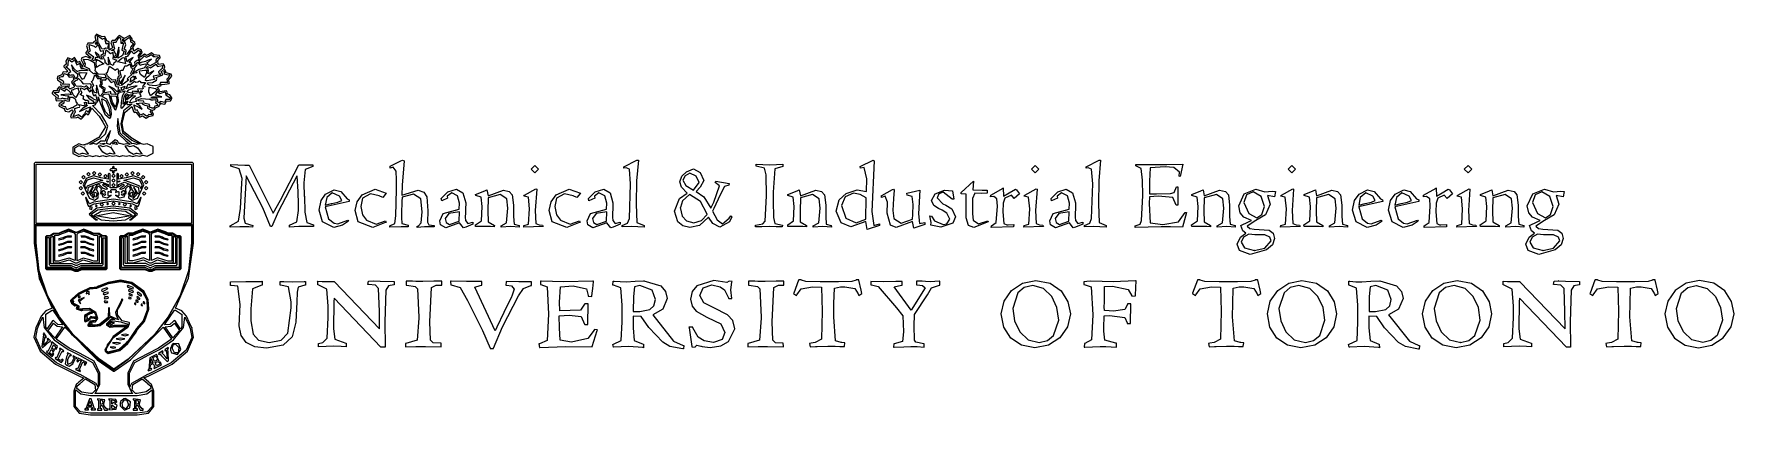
# Model space of a CAD drawing. Extents: x 0.4 to 73.1, y 0.3 to 16.6.
import ezdxf

# ---------------------------------------------------------------- set-up
doc = ezdxf.new("R2010")
doc.units = 0

msp = doc.modelspace()

# ---------------------------------------------------------------- linework, layer by layer
at = {"layer": 'Layer 1', "color": 7}
for points in [[(6.093346, 14.062566), (6.10393, 14.102254), (6.061597, 14.194858), (5.781139, 14.15517), (5.744097, 14.216024), (5.749389, 14.253066), (5.664722, 14.337733), (5.65943, 14.337733), (5.839347, 14.422399), (5.839347, 14.47267), (5.905493, 14.467378), (6.175367, 14.512357), (6.183305, 14.549399), (6.151555, 14.634066), (6.143617, 14.647295), (6.286492, 14.82192), (6.265325, 14.906586), (6.053659, 14.964794), (6.032492, 14.959503), (6.032492, 14.964794), (6.032492, 14.99919), (6.00868, 15.073273), (5.953118, 15.110315), (5.995451, 15.216148), (5.982222, 15.282294), (5.91343, 15.351086), (5.707055, 15.319336), (5.693826, 15.34844), (5.701764, 15.393419), (5.683243, 15.47544), (5.789076, 15.602439), (5.789076, 15.623606), (5.759972, 15.697689), (5.524493, 15.732085), (5.516556, 15.732085), (5.41866, 15.814106), (5.22816, 15.724148), (5.204348, 15.705627), (5.19641, 15.713564), (5.119681, 15.763835), (4.95564, 15.636835), (4.952994, 15.636835), (4.913306, 15.679168), (4.92389, 15.687106), (5.021785, 15.837918), (5.021785, 15.837918), (4.976806, 15.941106), (4.849806, 15.999314), (4.667244, 15.888189), (4.661952, 15.882897), (4.643432, 15.922585), (4.648723, 15.967564), (4.640786, 16.017835), (4.619619, 16.044293), (4.722807, 16.203043), (4.709577, 16.253314), (4.585223, 16.345918), (4.585223, 16.348563), (4.587869, 16.409418), (4.487328, 16.56023), (4.280953, 16.446459), (4.27037, 16.435876), (4.151307, 16.486147), (4.032245, 16.562876), (3.870849, 16.380313), (3.85762, 16.340626), (3.844391, 16.343272), (3.733266, 16.33798), (3.68035, 16.24273), (3.743849, 16.057522), (3.754433, 16.03371), (3.651245, 15.978147), (3.630079, 15.927877), (3.614204, 15.946397), (3.608912, 16.282418), (3.550704, 16.311522), (3.526891, 16.303584), (3.428996, 16.515251), (3.312579, 16.49673), (3.063871, 16.621084), (3.000371, 16.512605), (3.040059, 16.353855), (3.042704, 16.345918), (2.93158, 16.261251), (2.926288, 16.232147), (2.926288, 16.224209), (2.698747, 16.234793), (2.640538, 16.118376), (2.701392, 15.935814), (2.611434, 15.827335), (2.611434, 15.806168), (2.823101, 15.62096), (2.83633, 15.615669), (2.83633, 15.615669), (2.77283, 15.581273), (2.746372, 15.599794), (2.612096, 15.661971), (2.442101, 15.605085), (2.407705, 15.523065), (2.481789, 15.374898), (2.505601, 15.345794), (2.492372, 15.321981), (2.468559, 15.242607), (2.468559, 15.22144), (2.450039, 15.210857), (2.447393, 15.247898), (2.357435, 15.44369), (2.256893, 15.406648), (2.256893, 15.41194), (2.127247, 15.62096), (2.026706, 15.531002), (2.018768, 15.520419), (2.010831, 15.528356), (1.844144, 15.602439), (1.759477, 15.456919), (1.772706, 15.356377), (1.775352, 15.335211), (1.764769, 15.329919), (1.672165, 15.250544), (1.666873, 15.213502), (1.838852, 15.033586), (1.788581, 14.991253), (1.64306, 15.007128), (1.576915, 14.896003), (1.576915, 14.880128), (1.399644, 14.806045), (1.378477, 14.724024), (1.394352, 14.657878), (1.553102, 14.546753), (1.526644, 14.491191), (1.553102, 14.406524), (1.735664, 14.398587), (1.838852, 14.40917), (1.80181, 14.350962), (1.759477, 14.350962), (1.67481, 14.274233), (1.468436, 14.361545), (1.389061, 14.258358), (1.394352, 14.208087), (1.394352, 14.208087), (1.383769, 14.208087), (1.222373, 14.20015), (1.169457, 14.112837), (1.169457, 14.081087), (1.344082, 13.919692), (1.312332, 13.840317), (1.349373, 13.766233), (1.584852, 13.774171), (1.590144, 13.774171), (1.598081, 13.731838), (1.600727, 13.708025), (1.582206, 13.702733), (1.46579, 13.631296), (1.455206, 13.583671), (1.463144, 13.5334), (1.661581, 13.435505), (1.677456, 13.435505), (1.677456, 13.427567), (1.722435, 13.319088), (1.87887, 13.302552), (2.005539, 13.385234), (2.005539, 13.385234), (2.037289, 13.361421), (2.069039, 13.305859), (2.069039, 13.305859), (2.058456, 13.295276), (1.955268, 13.120651), (1.984372, 13.035984), (2.225143, 13.057151), (2.283351, 13.080963), (2.283351, 13.080963), (2.283351, 13.07038), (2.415643, 12.988359), (2.600851, 13.178859), (2.624663, 13.231776), (2.669642, 13.178859), (2.722559, 13.186797), (2.865434, 13.459317), (3.180288, 13.115359), (3.333746, 12.856068), (3.452808, 12.657631), (3.17235, 12.205194), (3.10885, 12.173444), (2.661705, 11.916798), (2.629955, 11.916798), (2.473851, 11.877111), (2.304518, 11.92209), (2.047872, 11.787153), (2.05581, 11.50934), (2.307164, 11.387632), (2.45533, 11.42732), (2.606143, 11.392924), (2.767538, 11.429966), (2.910413, 11.387632), (3.047996, 11.42732), (3.188225, 11.392924), (3.339037, 11.429966), (3.481912, 11.390278), (3.619495, 11.429966), (3.759724, 11.39557), (3.910537, 11.429966), (4.053412, 11.390278), (4.190995, 11.429966), (4.331224, 11.39557), (4.482036, 11.432611), (4.624911, 11.392924), (4.762494, 11.432611), (4.902723, 11.398216), (5.061473, 11.440549), (5.236098, 11.39557), (5.495389, 11.535799), (5.484806, 11.810965), (5.233452, 11.932673), (5.085285, 11.892986), (4.97416, 11.924736), (4.619619, 12.146985), (4.587869, 12.160215), (4.228036, 12.453902), (4.220099, 12.464485), (4.162221, 12.790253), (4.273015, 13.268817), (4.577286, 13.528109), (4.651369, 13.303213), (4.714869, 13.271463), (4.749265, 13.289984), (4.759848, 13.266172), (4.918598, 13.073026), (5.032369, 13.118005), (5.185827, 13.030693), (5.294306, 13.091547), (5.487451, 13.13388), (5.508618, 13.19738), (5.442472, 13.303213), (5.437181, 13.305859), (5.471576, 13.372005), (5.543014, 13.390526), (5.587993, 13.472546), (5.593285, 13.472546), (5.744097, 13.5334), (5.757326, 13.581025), (5.815534, 13.649817), (5.815534, 13.649817), (5.990159, 13.618067), (6.056305, 13.745067), (6.056305, 13.745067), (6.228284, 13.760942), (6.283846, 13.861483), (6.283846, 13.890587), (6.19918, 14.02321), (6.066888, 14.062566), (6.093346, 14.062566)], [(2.698747, 15.819397), (2.756955, 15.869668), (2.801934, 15.909356), (2.783413, 15.97021), (2.754309, 16.173939), (2.960684, 16.09721), (3.029475, 16.052231), (3.092975, 16.113085), (3.1406, 16.168647), (3.212038, 15.964918), (3.241142, 15.896127), (3.291413, 15.90671), (3.36285, 15.912002), (3.357558, 15.859085), (3.36285, 15.785002), (3.36285, 15.769127), (3.254371, 15.708273), (3.246433, 15.668585), (3.301996, 15.541585), (3.225267, 15.565398), (3.159121, 15.71621), (3.008309, 15.848502), (3.082392, 15.692398), (3.130017, 15.602439), (3.02683, 15.613023), (2.98185, 15.480731), (2.86808, 15.515127), (2.897184, 15.552169), (2.944809, 15.626252), (2.852205, 15.697689), (2.698747, 15.819397), (2.698747, 15.819397)], [(3.016246, 16.245376), (3.071809, 16.271834), (3.132663, 16.298293), (3.122079, 16.385605), (3.106204, 16.552292), (3.2676, 16.441168), (3.307288, 16.40148), (3.368142, 16.430584), (3.413121, 16.441168), (3.452808, 16.240084), (3.476621, 16.200397), (3.5216, 16.21098), (3.558641, 16.237439), (3.55335, 16.004606), (3.452808, 16.017835), (3.397246, 15.980793), (3.291413, 15.988731), (3.153829, 16.24273), (3.042705, 16.173939), (3.018892, 16.24273), (3.016246, 16.245376)], [(3.058579, 16.332688), (3.063871, 16.322105), (3.058579, 16.332688), (3.058579, 16.332688), (3.058579, 16.332688)], [(3.725329, 15.935814), (3.809995, 15.967564), (3.847037, 15.991376), (3.820579, 16.099855), (3.780891, 16.27448), (3.831162, 16.27448), (3.907891, 16.27448), (3.95287, 16.361793), (4.029599, 16.488792), (4.093099, 16.449105), (4.103682, 16.27448), (4.114266, 16.226855), (4.177766, 16.226855), (4.217453, 16.24273), (4.164536, 15.996668), (4.14337, 15.930522), (4.204224, 15.904064), (4.254495, 15.890835), (4.17512, 15.697689), (4.130141, 15.673877), (3.979328, 15.583919), (4.034891, 15.867022), (4.01637, 16.054876), (3.966099, 15.848502), (3.905245, 15.602439), (3.878787, 15.602439), (3.841745, 15.605085), (3.841745, 15.605085), (3.886724, 15.766481), (3.804704, 15.919939), (3.714745, 15.919939), (3.722683, 15.941106), (3.725329, 15.935814)], [(4.183057, 16.271834), (4.183057, 16.269189), (4.177766, 16.24273), (4.183057, 16.271834), (4.183057, 16.271834)], [(4.225391, 16.380313), (4.273015, 16.348563), (4.35239, 16.40148), (4.476744, 16.486147), (4.513786, 16.361793), (4.527015, 16.290355), (4.566703, 16.27448), (4.646077, 16.218918), (4.534953, 16.078689), (4.519078, 16.036356), (4.556119, 16.007251), (4.571994, 15.999314), (4.577286, 15.967564), (4.527015, 15.967564), (4.38414, 15.769127), (4.378849, 15.758543), (4.294182, 15.750606), (4.33387, 15.882897), (4.328578, 15.917293), (4.249203, 15.978147), (4.323286, 16.16071), (4.283599, 16.285064), (4.190995, 16.314168), (4.196286, 16.348563), (4.190995, 16.409418), (4.225391, 16.382959), (4.225391, 16.380313)], [(1.754185, 15.224086), (1.804456, 15.261127), (1.849435, 15.290231), (1.854727, 15.372252), (1.881185, 15.531002), (1.955268, 15.480731), (2.013477, 15.43046), (2.098143, 15.496606), (2.129893, 15.544231), (2.18281, 15.401356), (2.227789, 15.306106), (2.312455, 15.345794), (2.338914, 15.369606), (2.37331, 15.245252), (2.405059, 15.142065), (2.508247, 15.150002), (2.656413, 15.102378), (2.690809, 15.097086), (2.690809, 15.097086), (2.67758, 15.046815), (2.381247, 15.060044), (2.357435, 15.054753), (2.32833, 15.054753), (2.248956, 15.023003), (2.243664, 15.015065), (2.114018, 15.136773), (1.997602, 15.300815), (2.045227, 15.107669), (2.24631, 14.917169), (2.24631, 14.917169), (2.259539, 14.80869), (2.188101, 14.713441), (2.188101, 14.708149), (2.169581, 14.705503), (2.164289, 14.705503), (2.140476, 14.77694), (2.098143, 14.869544), (1.979081, 14.861607), (1.934102, 14.848378), (1.910289, 14.87219), (1.915581, 14.877482), (1.860018, 14.946274), (1.857373, 14.948919), (1.931456, 14.991253), (1.973789, 15.020357), (1.923518, 15.081211), (1.748894, 15.22144), (1.754185, 15.224086)], [(2.505601, 15.552169), (2.70933, 15.533648), (2.778122, 15.501898), (2.793996, 15.501898), (2.965975, 15.401356), (3.005663, 15.134128), (3.005663, 15.134128), (3.005663, 15.134128), (2.989788, 15.060044), (3.132663, 14.917169), (3.378725, 14.90394), (3.3946, 14.90394), (3.402537, 14.911878), (3.410475, 14.914524), (3.466037, 14.800753), (3.42635, 14.74519), (3.339037, 14.753128), (3.161767, 14.795461), (3.047996, 14.938336), (2.965975, 14.938336), (2.934225, 14.919815), (2.791351, 15.052107), (2.775476, 15.052107), (2.775476, 15.120898), (2.669642, 15.171169), (2.558518, 15.234669), (2.574393, 15.277002), (2.595559, 15.34844), (2.553226, 15.419877), (2.510893, 15.544231), (2.505601, 15.552169)], [(3.063871, 15.486023), (3.063871, 15.541585), (3.124725, 15.509835), (3.135309, 15.499252), (3.180288, 15.488669), (3.381371, 15.351086), (3.198808, 15.274356), (3.066517, 15.18969), (3.055934, 15.41194), (3.069163, 15.441044), (3.069163, 15.486023), (3.063871, 15.486023)], [(3.614204, 15.835272), (3.664475, 15.790293), (3.727974, 15.822043), (3.759724, 15.848502), (3.772954, 15.634189), (3.757079, 15.575981), (3.878787, 15.517773), (3.923766, 15.517773), (3.886724, 15.427815), (3.809995, 15.382836), (3.775599, 15.271711), (3.669766, 15.327273), (3.640662, 15.433106), (3.569225, 15.636835), (3.569225, 15.43046), (3.590391, 15.324627), (3.534829, 15.290231), (3.503079, 15.345794), (3.4581, 15.369606), (3.421058, 15.435752), (3.444871, 15.470148), (3.413121, 15.533648), (3.3311, 15.673877), (3.368142, 15.689752), (3.431642, 15.702981), (3.444871, 15.790293), (3.473975, 15.941106), (3.619495, 15.835272), (3.614204, 15.835272)], [(3.36285, 15.753252), (3.36285, 15.753252), (3.36285, 15.742668), (3.36285, 15.753252), (3.36285, 15.753252)], [(3.923766, 15.517773), (3.923766, 15.517773), (3.918474, 15.52571), (3.926412, 15.517773), (3.923766, 15.517773)], [(4.146016, 15.58921), (4.172474, 15.602439), (4.233328, 15.623606), (4.265078, 15.583919), (4.27037, 15.562752), (4.304765, 15.353731), (4.299474, 15.356377), (3.971391, 15.433106), (4.148661, 15.586564), (4.146016, 15.58921)], [(4.140724, 14.419753), (4.169828, 14.538816), (4.296828, 14.861607), (4.108974, 14.562628), (4.087807, 14.493837), (4.029599, 14.681691), (4.04812, 14.739899), (4.077224, 14.753128), (4.108974, 14.75842), (4.130141, 14.792815), (4.116911, 14.843086), (4.074578, 14.996544), (4.082516, 15.041523), (4.132786, 15.083857), (4.146016, 15.075919), (4.212161, 15.075919), (4.228036, 15.123544), (4.296828, 15.274356), (4.317995, 15.266419), (4.370911, 15.261127), (4.392078, 15.277002), (4.497911, 15.340502), (4.516432, 15.261127), (4.545536, 15.179107), (4.601098, 15.165877), (4.630202, 15.165877), (4.54289, 14.988607), (4.516432, 14.93569), (4.550828, 14.901294), (4.57464, 14.885419), (4.444994, 14.774295), (4.386786, 14.724024), (4.373557, 14.705503), (4.394724, 14.692274), (4.439703, 14.668461), (4.455578, 14.668461), (4.140724, 14.422399), (4.140724, 14.419753)], [(4.659307, 15.787648), (4.730744, 15.837918), (4.857744, 15.925231), (4.926535, 15.890835), (4.947702, 15.845856), (4.876265, 15.750606), (4.82864, 15.681814), (4.868327, 15.62096), (4.894786, 15.570689), (4.823348, 15.491315), (4.810119, 15.483377), (4.717515, 15.435752), (4.688411, 15.404002), (4.704286, 15.353731), (4.717515, 15.306106), (4.640786, 15.234669), (4.60639, 15.239961), (4.595807, 15.239961), (4.595807, 15.258482), (4.534953, 15.401356), (4.460869, 15.404002), (4.516432, 15.470148), (4.632848, 15.623606), (4.455578, 15.517773), (4.381494, 15.433106), (4.339161, 15.583919), (4.33387, 15.597148), (4.304765, 15.655356), (4.373557, 15.671231), (4.397369, 15.665939), (4.455578, 15.732085), (4.553473, 15.882897), (4.57464, 15.882897), (4.595807, 15.845856), (4.659307, 15.77971), (4.659307, 15.787648)], [(4.70164, 15.181752), (4.794244, 15.28494), (4.799536, 15.321981), (4.781015, 15.382836), (4.836577, 15.41194), (4.889494, 15.335211), (4.929181, 15.295523), (5.024431, 15.324627), (5.16466, 15.351086), (5.201702, 15.287586), (5.090577, 15.155294), (4.876265, 15.110315), (4.675182, 14.993899), (4.643432, 14.901294), (4.609036, 14.938336), (4.712223, 15.115607), (4.698994, 15.176461), (4.70164, 15.181752)], [(4.976806, 15.565398), (4.997973, 15.565398), (5.032369, 15.599794), (5.117035, 15.689752), (5.148785, 15.663294), (5.209639, 15.626252), (5.289014, 15.671231), (5.408077, 15.742668), (5.455701, 15.697689), (5.492743, 15.655356), (5.556243, 15.663294), (5.707055, 15.65271), (5.717639, 15.62096), (5.622389, 15.528356), (5.603868, 15.504544), (5.603868, 15.47544), (5.625035, 15.404002), (5.410722, 15.28494), (5.38691, 15.261127), (5.373681, 15.269065), (5.281077, 15.311398), (5.236098, 15.398711), (5.29166, 15.435752), (5.423951, 15.541585), (5.249327, 15.491315), (5.16466, 15.441044), (4.982098, 15.398711), (4.950348, 15.382836), (4.897431, 15.459565), (4.971515, 15.565398), (4.976806, 15.565398)], [(4.905369, 15.668585), (4.913306, 15.676523), (4.913306, 15.676523), (4.905369, 15.671231), (4.905369, 15.668585)], [(5.733514, 15.247898), (5.886972, 15.282294), (5.910784, 15.255836), (5.855222, 15.12619), (5.839347, 15.115607), (5.807597, 15.09444), (5.720284, 15.009773), (5.720284, 14.978024), (5.757326, 14.951565), (5.810243, 14.882774), (5.580055, 14.84044), (5.498035, 14.813982), (5.516556, 14.753128), (5.548306, 14.681691), (5.238743, 14.615545), (5.209639, 14.615545), (5.156723, 14.636711), (5.172598, 14.713441), (5.241389, 14.795461), (5.241389, 14.795461), (5.302243, 14.832503), (5.516556, 15.049461), (5.283723, 14.914524), (5.283723, 15.007128), (5.289014, 15.03094), (5.281077, 15.147357), (5.177889, 15.15794), (5.251973, 15.232023), (5.32341, 15.205565), (5.373681, 15.176461), (5.466285, 15.234669), (5.60916, 15.327273), (5.638264, 15.28494), (5.680597, 15.237315), (5.728222, 15.250544), (5.733514, 15.247898)], [(5.206993, 15.705627), (5.201702, 15.700335), (5.206993, 15.705627), (5.206993, 15.705627)], [(5.516556, 15.732085), (5.508618, 15.732085), (5.516556, 15.732085), (5.516556, 15.732085)], [(1.717144, 14.475316), (1.621894, 14.462087), (1.61131, 14.485899), (1.653644, 14.541462), (1.669519, 14.583795), (1.637769, 14.612899), (1.473727, 14.700211), (1.479019, 14.77694), (1.587498, 14.806045), (1.64306, 14.806045), (1.664227, 14.87219), (1.677456, 14.938336), (1.809748, 14.890711), (1.867956, 14.813982), (1.891768, 14.782232), (2.008185, 14.787524), (2.058456, 14.800753), (2.058456, 14.798107), (2.066393, 14.75842), (2.090206, 14.684336), (2.005539, 14.586441), (2.000247, 14.552045), (2.103435, 14.406524), (2.111372, 14.401233), (2.114018, 14.380066), (2.114018, 14.366837), (2.074331, 14.337733), (1.939393, 14.274233), (1.939393, 14.271587), (1.883831, 14.321858), (1.912935, 14.464733), (1.71979, 14.477962), (1.717144, 14.475316)], [(2.812517, 14.321858), (2.77283, 14.28217), (2.635247, 14.406524), (2.547934, 14.34567), (2.381247, 14.398587), (2.346851, 14.382712), (2.193393, 14.398587), (2.188101, 14.427691), (2.145768, 14.475316), (2.082268, 14.570566), (2.153706, 14.626128), (2.153706, 14.626128), (2.185456, 14.634066), (2.251601, 14.66317), (2.26483, 14.697566), (2.285997, 14.737253), (2.397122, 14.615545), (2.489726, 14.491191), (2.786059, 14.509712), (2.846913, 14.432983), (2.846913, 14.432983), (2.820455, 14.403878), (2.80458, 14.340378), (2.80458, 14.324504), (2.812517, 14.321858)], [(2.500309, 14.702857), (2.45533, 14.671107), (2.452684, 14.671107), (2.330976, 14.90394), (2.330976, 14.90394), (2.320393, 14.956857), (2.317747, 14.970086), (2.336268, 14.96744), (2.37331, 14.96744), (2.405059, 14.975378), (2.651122, 14.964794), (2.505601, 14.697566), (2.500309, 14.702857)], [(2.460622, 15.194982), (2.460622, 15.202919), (2.460622, 15.194982), (2.460622, 15.194982)], [(3.336392, 14.128712), (3.336392, 14.126066), (3.336392, 14.099608), (3.225267, 13.969962), (3.177642, 14.001712), (3.130017, 14.202795), (3.069163, 14.44092), (3.055934, 14.202795), (3.074454, 14.094316), (3.055934, 14.110191), (2.997725, 14.118129), (2.987142, 14.110191), (2.89983, 14.298045), (2.897184, 14.31392), (2.897184, 14.361545), (2.947455, 14.422399), (2.913059, 14.488545), (2.857496, 14.597024), (2.881309, 14.612899), (2.915705, 14.63142), (2.93158, 14.702857), (2.99508, 14.87219), (3.0136, 14.87219), (3.100913, 14.742545), (3.114142, 14.724024), (3.177642, 14.724024), (3.2676, 14.721378), (3.217329, 14.615545), (3.246433, 14.515003), (3.188225, 14.403878), (3.36285, 14.263649), (3.336392, 14.184275), (3.346975, 14.128712), (3.336392, 14.128712)], [(3.069163, 15.065336), (3.069163, 15.067982), (3.069163, 15.067982), (3.069163, 15.065336)], [(3.156475, 14.792815), (3.156475, 14.792815), (3.167059, 14.766357), (3.156475, 14.792815), (3.156475, 14.792815)], [(3.966099, 14.134004), (3.913183, 14.18692), (3.815287, 14.28217), (3.593037, 14.395941), (3.765016, 14.234545), (3.873495, 14.086379), (3.878787, 14.07315), (3.894662, 14.036108), (3.884078, 14.036108), (3.706808, 14.049337), (3.675058, 14.067858), (3.68035, 14.12342), (3.675058, 14.147233), (3.651245, 14.147233), (3.577162, 14.131358), (3.436933, 14.102254), (3.410475, 14.139295), (3.42635, 14.234545), (3.452808, 14.292754), (3.370787, 14.340378), (3.251725, 14.403878), (3.304642, 14.47267), (3.320517, 14.499128), (3.312579, 14.528232), (3.307288, 14.66317), (3.407829, 14.66317), (3.450162, 14.652586), (3.476621, 14.689628), (3.516308, 14.753128), (3.661829, 14.583795), (3.688287, 14.554691), (3.759724, 14.575857), (3.817933, 14.604962), (3.884078, 14.411816), (3.902599, 14.372128), (3.974037, 14.364191), (4.008432, 14.364191), (3.958162, 14.13665), (3.966099, 14.134004)], [(4.021662, 14.446212), (3.968745, 14.44092), (3.968745, 14.44092), (3.878787, 14.665816), (3.73062, 14.644649), (3.55335, 14.827211), (3.540121, 14.837795), (3.481912, 14.946274), (3.534829, 14.991253), (3.569225, 15.083857), (3.61685, 15.250544), (3.788829, 15.131482), (3.847037, 15.075919), (3.923766, 15.115607), (3.958162, 15.142065), (4.008432, 15.067982), (3.995203, 14.996544), (4.037537, 14.827211), (3.987266, 14.792815), (3.950224, 14.681691), (4.021662, 14.446212), (4.021662, 14.446212)], [(4.839223, 14.242483), (4.863036, 14.184275), (4.873619, 14.1684), (4.685765, 14.1684), (4.614328, 14.173691), (4.577286, 14.110191), (4.571994, 14.089025), (4.360328, 14.141941), (4.455578, 14.239837), (4.455578, 14.239837), (4.585223, 14.295399), (4.799536, 14.406524), (4.561411, 14.369483), (4.315349, 14.279524), (4.437057, 14.488545), (4.487328, 14.456795), (4.558765, 14.509712), (4.698994, 14.607607), (4.709577, 14.594378), (4.746619, 14.557337), (4.831286, 14.583795), (4.905369, 14.618191), (4.931827, 14.589087), (4.963577, 14.546753), (5.042952, 14.546753), (5.159369, 14.546753), (5.098514, 14.443566), (5.040306, 14.380066), (5.053535, 14.329795), (5.061473, 14.298045), (5.024431, 14.271587), (5.003265, 14.268941), (4.921244, 14.274233), (4.847161, 14.268941), (4.825994, 14.263649), (4.831286, 14.239837), (4.839223, 14.242483)], [(4.532307, 14.673753), (4.505848, 14.713441), (4.643432, 14.835149), (4.688411, 14.684336), (4.508494, 14.565274), (4.503203, 14.559982), (4.51114, 14.56792), (4.537598, 14.649941), (4.537598, 14.673753), (4.532307, 14.673753)], [(4.767786, 14.710795), (4.754557, 14.724024), (4.725452, 14.816628), (4.767786, 14.708149), (4.767786, 14.710795)], [(4.743973, 14.956857), (4.743973, 14.956857), (4.799536, 15.012419), (4.743973, 14.954211), (4.743973, 14.956857)], [(4.831286, 15.070628), (4.831286, 15.081211), (4.831286, 15.070628), (4.831286, 15.070628), (4.831286, 15.070628)], [(5.220223, 15.057398), (5.209639, 15.023003), (5.209639, 14.99919), (5.209639, 14.962149), (5.119681, 14.769003), (4.945056, 14.890711), (4.915952, 14.956857), (4.905369, 15.046815), (5.135556, 15.075919), (5.148785, 15.073273), (5.201702, 15.083857), (5.22816, 15.091794), (5.214931, 15.060044), (5.220223, 15.057398)], [(5.958409, 14.978024), (5.963701, 14.914524), (6.080117, 14.893357), (6.19918, 14.880128), (6.114513, 14.724024), (6.069534, 14.686982), (6.090701, 14.59967), (6.111867, 14.554691), (5.929305, 14.549399), (5.802305, 14.549399), (5.773201, 14.47267), (5.773201, 14.451503), (5.654139, 14.427691), (5.580055, 14.411816), (5.326056, 14.435628), (5.315472, 14.451503), (5.249327, 14.477962), (5.257264, 14.517649), (5.257264, 14.538816), (5.462977, 14.546092), (5.632972, 14.652586), (5.64091, 14.689628), (5.617097, 14.763711), (5.902847, 14.880128), (5.902847, 14.896003), (5.834055, 15.015065), (5.863159, 15.036232), (5.894909, 15.057398), (5.963701, 15.036232), (5.968992, 14.988607), (5.958409, 14.978024)], [(1.608665, 13.874712), (1.550456, 13.848254), (1.412873, 13.835025), (1.426102, 13.895879), (1.441977, 13.975254), (1.383769, 14.001712), (1.259415, 14.1049), (1.277936, 14.139295), (1.378477, 14.139295), (1.457852, 14.139295), (1.481665, 14.229254), (1.494894, 14.292754), (1.635123, 14.21867), (1.709206, 14.181629), (1.754185, 14.237191), (1.783289, 14.279524), (1.92881, 14.152525), (1.934102, 14.149879), (1.942039, 14.134004), (1.955268, 14.09167), (1.979081, 14.028171), (1.870602, 14.054629), (1.545165, 14.022879), (1.830914, 13.983191), (1.881185, 13.975254), (1.844144, 13.880004), (1.844144, 13.848254), (1.844144, 13.827087), (1.836206, 13.832379), (1.645706, 13.872067), (1.61131, 13.877358), (1.608665, 13.874712)], [(2.082268, 13.493713), (2.063747, 13.459317), (2.053164, 13.467255), (2.026706, 13.48313), (1.973789, 13.456671), (1.793873, 13.38788), (1.772706, 13.446088), (1.748894, 13.509588), (1.672165, 13.525463), (1.550456, 13.570442), (1.550456, 13.604838), (1.616602, 13.639234), (1.682748, 13.676275), (1.682748, 13.763588), (1.680102, 13.808567), (1.791227, 13.771525), (1.89706, 13.747713), (1.923518, 13.856192), (1.923518, 13.917046), (2.047872, 13.917046), (2.053164, 13.917046), (2.145768, 13.848254), (2.190747, 13.713317), (2.259539, 13.670984), (2.219851, 13.618067), (2.219851, 13.610129), (2.230435, 13.578379), (2.079622, 13.504296), (2.082268, 13.493713)], [(2.029352, 14.110191), (2.016122, 14.152525), (2.010831, 14.1684), (2.005539, 14.231899), (2.069039, 14.253066), (2.098143, 14.253066), (2.124601, 14.274233), (2.293935, 14.319212), (2.280705, 14.261004), (2.330976, 14.152525), (2.185456, 13.909108), (2.066393, 14.017587), (2.031997, 14.110191), (2.029352, 14.110191)], [(2.696101, 13.652463), (2.717267, 13.676275), (2.74108, 13.742421), (2.664351, 13.779463), (2.608788, 13.779463), (2.608788, 13.779463), (2.600851, 13.779463), (2.473851, 13.856192), (2.500309, 13.872067), (2.526768, 13.959379), (2.468559, 13.980546), (2.37331, 14.036108), (2.402414, 14.059921), (2.452684, 14.120775), (2.415643, 14.178983), (2.375955, 14.292754), (2.405059, 14.316566), (2.529413, 14.266295), (2.553226, 14.253066), (2.624663, 14.300691), (2.637893, 14.324504), (2.738434, 14.18692), (2.77283, 14.149879), (2.815163, 14.176337), (2.852205, 14.245129), (2.923642, 14.022879), (2.952746, 13.983191), (2.997725, 14.001712), (3.02683, 14.036108), (3.085038, 13.805921), (3.085038, 13.784754), (2.939517, 13.842962), (2.936871, 13.842962), (2.926288, 13.848254), (2.783413, 13.948796), (2.640538, 14.012296), (2.74108, 13.88265), (2.886601, 13.782108), (2.897184, 13.774171), (2.987142, 13.655109), (2.70933, 13.647171), (2.696101, 13.652463)], [(4.228036, 13.313796), (4.105336, 12.7843), (4.17512, 12.427443), (4.180411, 12.41686), (4.579932, 12.088777), (4.611682, 12.075548), (4.902723, 11.927382), (4.794244, 11.892986), (4.651369, 11.935319), (4.57464, 11.924736), (4.553473, 11.972361), (4.35239, 12.125819), (4.085162, 12.377173), (4.029599, 12.689381), (3.981974, 13.009526), (3.950224, 12.684089), (4.011078, 12.350714), (4.32064, 12.054381), (4.489974, 11.919444), (4.489974, 11.906215), (4.370911, 11.932673), (4.217453, 11.895632), (4.071932, 11.937965), (4.024307, 11.935319), (3.968745, 12.057027), (3.85762, 12.102006), (3.6486, 11.911507), (3.6486, 11.903569), (3.643308, 11.900923), (3.508371, 11.940611), (3.508371, 11.990881), (3.508371, 11.993527), (3.508371, 12.009402), (3.534829, 12.09936), (3.582454, 12.184027), (3.659183, 12.493589), (3.513662, 12.223714), (3.466037, 12.136402), (3.436933, 12.04909), (3.254702, 12.040491), (3.074454, 11.908861), (3.074454, 11.903569), (3.074454, 11.903569), (2.93158, 11.943257), (2.793996, 11.903569), (2.780767, 11.908861), (3.167059, 12.123173), (3.230558, 12.154923), (3.445863, 12.356998), (3.555996, 12.676151), (3.423704, 12.919568), (3.275538, 13.16563), (2.889246, 13.56515), (3.010955, 13.599546), (3.055934, 13.649817), (3.055934, 13.663046), (3.034767, 13.726546), (3.10885, 13.729192), (3.151184, 13.821796), (3.137954, 13.940858), (3.1406, 13.940858), (3.241142, 13.633942), (3.418743, 13.201018), (3.622141, 13.028047), (3.66712, 13.041276), (3.704162, 13.200026), (3.672412, 13.499005), (3.50341, 13.842632), (3.320517, 13.938212), (3.29935, 13.943504), (3.3946, 14.054629), (3.407829, 14.044046), (3.593037, 14.065212), (3.593037, 14.057275), (3.685641, 13.678921), (3.796766, 13.491067), (3.854974, 13.395817), (3.899953, 13.379942), (4.011078, 13.739775), (4.011078, 13.795338), (3.958162, 14.081087), (3.958162, 14.081087), (3.976682, 14.067858), (4.024307, 14.094316), (4.063995, 14.253066), (4.063995, 14.221316), (4.07987, 14.139295), (4.201578, 14.160462), (4.28889, 14.20015), (4.164536, 13.967316), (4.119557, 13.673629), (4.101037, 13.506942), (4.101037, 13.493713), (4.122203, 13.459317), (4.172474, 13.4699), (4.405307, 13.747713), (4.368265, 13.647171), (4.368265, 13.639234), (4.38414, 13.607484), (4.426474, 13.607484), (4.579932, 13.631296), (4.579932, 13.631296), (4.579932, 13.62865), (4.220099, 13.332317), (4.228036, 13.313796)], [(3.294058, 13.8509), (3.301996, 13.8509), (3.460084, 13.768879), (3.598329, 13.472546), (3.630079, 13.186797), (3.624787, 13.110068), (3.446855, 13.290645), (3.328454, 13.610129), (3.328454, 13.649817), (3.296704, 13.853546), (3.294058, 13.8509)], [(3.918474, 13.959379), (3.936995, 13.784754), (3.936995, 13.731838), (3.884078, 13.496359), (3.757079, 13.708025), (3.677704, 13.9779), (3.68035, 13.9779), (3.899953, 13.959379), (3.918474, 13.959379), (3.918474, 13.959379)], [(4.056057, 14.432983), (4.063995, 14.44092), (4.069287, 14.44092), (4.063995, 14.422399), (4.056057, 14.430337), (4.056057, 14.432983)], [(4.101037, 14.321858), (4.101037, 14.321858), (4.098391, 14.31392), (4.101037, 14.321858), (4.101037, 14.321858)], [(4.275661, 14.395941), (4.225391, 14.242483), (4.177766, 14.21867), (4.153953, 14.208087), (4.153953, 14.216024), (4.140724, 14.337733), (4.275661, 14.395941), (4.275661, 14.395941)], [(4.307411, 13.739775), (4.209516, 13.623359), (4.209516, 13.657754), (4.249203, 13.927629), (4.32064, 14.075796), (4.418536, 14.038754), (4.38414, 13.999066), (4.312703, 13.948796), (4.307411, 13.742421), (4.307411, 13.739775)], [(4.476744, 13.684213), (4.54289, 13.827087), (4.627557, 13.887942), (4.730744, 13.983191), (4.593161, 13.959379), (4.476744, 13.895879), (4.362974, 13.803275), (4.370911, 13.898525), (4.413244, 13.927629), (4.489974, 14.022879), (4.60639, 14.022879), (4.651369, 14.096962), (4.661952, 14.094316), (4.92389, 14.12342), (4.950348, 14.173691), (4.939765, 14.197504), (5.011202, 14.194858), (5.013848, 14.176337), (5.013848, 14.171045), (4.971515, 14.12342), (4.926535, 14.075795), (4.92389, 14.054629), (4.947702, 14.004358), (4.966223, 13.964671), (4.966223, 13.956733), (4.82864, 13.887942), (4.746619, 13.861483), (4.73339, 13.829733), (4.759848, 13.776817), (4.775723, 13.753004), (4.762494, 13.739775), (4.651369, 13.708025), (4.595807, 13.69215), (4.474099, 13.684213), (4.476744, 13.684213)], [(5.693826, 13.56515), (5.625035, 13.551921), (5.556243, 13.541338), (5.532431, 13.485775), (5.524493, 13.459317), (5.45041, 13.459317), (5.421306, 13.464609), (5.357806, 13.485775), (5.333993, 13.493713), (5.352514, 13.554567), (5.333993, 13.604838), (5.151431, 13.657754), (5.098514, 13.665692), (5.10116, 13.69215), (5.072056, 13.753004), (4.849806, 13.766233), (4.82864, 13.813858), (4.836577, 13.813858), (4.997973, 13.866775), (5.339285, 13.837671), (5.35516, 13.845608), (5.402785, 13.803275), (5.492743, 13.808567), (5.587993, 13.816504), (5.606514, 13.758296), (5.59593, 13.689504), (5.643555, 13.647171), (5.688535, 13.570442), (5.693826, 13.56515)], [(5.124973, 14.382712), (5.130264, 14.369483), (5.130264, 14.369483), (5.124973, 14.382712), (5.124973, 14.382712)], [(5.13291, 14.366837), (5.13291, 14.372128), (5.143494, 14.37742), (5.143494, 14.37742), (5.135556, 14.358899), (5.135556, 14.366837), (5.13291, 14.366837)], [(5.67266, 14.247774), (5.648847, 14.226608), (5.614451, 14.194858), (5.601222, 14.163108), (5.376327, 13.985837), (5.365743, 14.001712), (5.302243, 14.152525), (5.312827, 14.350962), (5.59593, 14.295399), (5.635618, 14.268941), (5.67266, 14.247774), (5.67266, 14.247774)], [(6.23093, 13.874712), (6.207117, 13.827087), (6.095992, 13.827087), (6.029847, 13.827087), (6.003388, 13.758296), (5.982222, 13.694796), (5.871097, 13.726546), (5.783784, 13.731838), (5.767909, 13.694796), (5.757326, 13.665692), (5.680597, 13.718608), (5.680597, 13.7239), (5.696472, 13.782108), (5.64091, 13.877358), (5.479514, 13.885296), (5.431889, 13.877358), (5.405431, 13.919692), (5.460993, 13.935567), (5.511264, 13.940858), (5.857868, 13.932921), (5.585347, 14.004358), (5.67266, 14.147233), (5.677951, 14.160462), (5.69118, 14.1684), (5.714993, 14.12342), (5.746743, 14.07315), (5.820826, 14.096962), (6.003388, 14.149879), (6.013972, 14.078441), (6.032492, 14.004358), (6.07218, 13.996421), (6.23093, 13.88265), (6.23093, 13.874712)], [(5.728222, 14.194858), (5.696472, 14.1684), (5.728222, 14.194858), (5.728222, 14.194858)], [(1.695977, 13.443442), (1.703915, 13.443442), (1.695977, 13.443442), (1.695977, 13.443442)], [(2.711976, 13.276755), (2.70933, 13.282046), (2.659059, 13.334963), (2.608788, 13.321734), (2.545288, 13.213255), (2.418289, 13.073026), (2.375955, 13.096838), (2.29658, 13.168276), (2.206622, 13.13388), (2.063747, 13.086255), (2.127247, 13.245005), (2.161643, 13.282046), (2.143122, 13.361421), (2.143122, 13.443442), (2.267476, 13.480484), (2.338914, 13.493713), (2.349497, 13.522817), (2.320393, 13.575734), (2.301872, 13.5969), (2.315101, 13.604838), (2.505601, 13.567796), (2.553226, 13.557213), (2.577038, 13.581025), (2.563809, 13.641879), (2.542643, 13.689504), (2.590268, 13.702733), (2.637893, 13.700088), (2.616726, 13.641879), (2.624663, 13.612775), (2.682872, 13.559859), (2.460622, 13.43815), (2.336268, 13.311151), (2.685517, 13.472546), (2.815163, 13.509588), (2.809871, 13.499005), (2.70933, 13.274109), (2.711976, 13.276755)], [(5.445118, 13.178859), (5.344577, 13.168276), (5.310181, 13.176213), (5.257264, 13.144463), (5.204348, 13.112713), (5.109098, 13.178859), (5.056181, 13.215901), (5.000619, 13.178859), (4.950348, 13.155047), (4.855098, 13.300567), (4.802181, 13.382588), (4.736036, 13.358776), (4.66989, 13.591609), (4.870973, 13.493713), (5.016494, 13.414338), (4.915952, 13.557213), (4.759848, 13.652463), (5.024431, 13.686858), (5.01914, 13.670984), (5.013848, 13.631296), (5.138202, 13.578379), (5.270493, 13.551921), (5.270493, 13.551921), (5.257264, 13.522817), (5.241389, 13.477838), (5.246681, 13.456671), (5.331347, 13.409046), (5.410722, 13.377296), (5.397493, 13.364067), (5.365743, 13.305859), (5.365743, 13.29263), (5.408077, 13.242359), (5.445118, 13.200026), (5.437181, 13.178859), (5.445118, 13.178859)], [(5.315472, 13.496359), (5.326056, 13.496359), (5.326056, 13.496359), (5.315472, 13.499005), (5.315472, 13.496359)], [(5.810243, 13.663046), (5.828763, 13.655109), (5.810243, 13.663046), (5.810243, 13.663046)], [(6.082763, 13.760942), (6.082763, 13.760942), (6.082763, 13.771525), (6.082763, 13.766233), (6.082763, 13.766233), (6.082763, 13.760942)], [(2.624663, 11.480236), (2.492372, 11.514632), (2.439455, 11.50934), (2.323039, 11.474945), (2.135185, 11.564903), (2.135185, 11.760694), (2.320393, 11.853298), (2.526768, 11.76334), (2.693455, 11.519924), (2.722559, 11.493465), (2.624663, 11.47759), (2.624663, 11.480236)], [(2.566455, 11.837423), (2.566455, 11.832132), (2.566455, 11.837423), (2.566455, 11.837423), (2.566455, 11.837423)], [(3.783537, 11.480236), (3.664475, 11.514632), (3.608912, 11.50934), (3.505725, 11.47759), (3.333746, 11.567549), (3.167059, 11.813611), (3.143246, 11.840069), (3.222621, 11.853298), (3.341683, 11.818903), (3.397246, 11.824194), (3.500433, 11.855944), (3.672412, 11.765986), (3.839099, 11.52257), (3.865558, 11.493465), (3.783537, 11.480236), (3.783537, 11.480236)], [(3.428996, 11.924736), (3.360204, 11.895632), (3.219975, 11.930027), (3.209392, 11.930027), (3.428996, 11.961777), (3.428996, 11.924736), (3.428996, 11.924736)], [(3.714745, 11.840069), (3.722683, 11.82684), (3.712099, 11.837423), (3.714745, 11.837423), (3.714745, 11.840069)], [(3.934349, 11.895632), (3.79412, 11.930027), (3.746495, 11.927382), (3.85762, 12.01734), (3.913183, 11.996173), (3.947578, 11.903569), (3.934349, 11.895632), (3.934349, 11.895632)], [(4.926535, 11.480236), (4.807473, 11.514632), (4.751911, 11.50934), (4.648723, 11.47759), (4.476744, 11.567549), (4.310057, 11.813611), (4.286245, 11.837423), (4.373557, 11.850652), (4.492619, 11.816257), (4.548182, 11.821548), (4.651369, 11.853298), (4.823348, 11.76334), (4.992681, 11.517278), (5.016494, 11.493465), (4.929181, 11.480236), (4.926535, 11.480236)], [(7.149033, 4.069266), (7.051137, 4.278287), (6.918845, 4.556099), (6.719747, 4.796539), (6.453179, 4.900057), (6.999874, 6.179316), (7.215178, 7.688762), (7.215178, 11.093945), (7.175491, 11.133633), (0.439208, 11.133633), (0.39952, 11.093945), (0.39952, 7.688762), (0.614825, 6.178324), (1.161519, 4.900057), (0.895283, 4.796539), (0.698499, 4.556099), (0.566208, 4.278287), (0.468312, 4.069266), (0.390921, 3.668423), (0.650874, 3.061205), (1.309024, 2.504589), (2.304518, 2.005519), (2.338914, 1.99229), (2.521476, 1.918207), (2.30981, 1.735644), (2.248955, 1.688019), (2.209268, 1.650978), (2.203976, 1.650978), (2.190747, 1.635103), (2.092852, 1.354645), (2.092852, 0.701125), (2.323039, 0.419675), (2.815163, 0.338646), (4.802181, 0.338646), (5.294306, 0.419675), (5.524493, 0.701125), (5.524493, 1.354645), (5.426597, 1.635103), (5.413368, 1.650978), (5.408077, 1.650978), (5.365743, 1.688019), (5.307535, 1.735644), (5.093223, 1.920852), (5.275785, 1.994936), (5.310181, 2.008165), (6.304351, 2.508227), (6.961179, 3.063851), (7.221132, 3.670077), (7.143741, 4.071912), (7.149033, 4.069266)], [(0.478895, 11.054258), (7.135804, 11.054258), (7.135804, 8.519552), (0.478895, 8.519552), (0.478895, 11.054258), (0.478895, 11.054258)], [(3.675058, 10.781737), (3.749141, 10.781737), (3.749141, 10.702362), (3.788829, 10.662675), (3.828516, 10.702362), (3.828516, 10.781737), (3.902599, 10.781737), (3.942287, 10.821425), (3.902599, 10.861112), (3.828516, 10.861112), (3.828516, 10.932549), (3.788829, 10.972237), (3.749141, 10.932549), (3.749141, 10.861112), (3.675058, 10.861112), (3.63537, 10.821425), (3.675058, 10.781737), (3.675058, 10.781737)], [(11.961797, 9.686364), (11.988256, 9.003739), (12.063, 8.559571), (12.356026, 8.466636), (12.356026, 8.389907), (11.726319, 8.389907), (11.33209, 8.36874), (11.326798, 8.445469), (11.635368, 8.598597), (11.715735, 9.075177), (11.710444, 9.329176), (11.694569, 9.887447), (11.646944, 10.548904), (11.639006, 10.548904), (10.834674, 9.016969), (10.575383, 8.389907), (10.511883, 8.389907), (10.181154, 9.194239), (9.477363, 10.562133), (9.469426, 10.562133), (9.368884, 8.74974), (9.427423, 8.530467), (9.749884, 8.43224), (9.744592, 8.363449), (9.583196, 8.376678), (9.450905, 8.381969), (9.202197, 8.376678), (8.786801, 8.363449), (8.792093, 8.421657), (9.145311, 8.615464), (9.228655, 9.170427), (9.292155, 10.249925), (9.300092, 10.448363), (9.1721, 10.865742), (8.807968, 10.969591), (8.815906, 11.048966), (9.112239, 11.033091), (9.413863, 11.019862), (9.596425, 11.019862), (10.630945, 8.961406), (10.935215, 9.524968), (11.726319, 11.033091), (12.326922, 11.033091), (12.32163, 10.956362), (11.993878, 10.827378), (11.945922, 10.257863), (11.959152, 9.681072), (11.961797, 9.686364)], [(16.118396, 8.956114), (16.113105, 8.78149), (16.139563, 8.522198), (16.398854, 8.445469), (16.398854, 8.374032), (16.110459, 8.381969), (15.615689, 8.360803), (15.62098, 8.429594), (15.832316, 8.520214), (15.87498, 8.852927), (15.890855, 9.408551), (15.898792, 9.987988), (15.904084, 10.382217), (15.886556, 10.760901), (15.763855, 10.927258), (15.631564, 10.892862), (15.631564, 10.972237), (15.689772, 11.001341), (16.091938, 11.197132), (16.16073, 11.234174), (16.229521, 11.199778), (16.150146, 10.154675), (16.136917, 9.736634), (16.827479, 9.940363), (17.072218, 9.863055), (17.197895, 9.661228), (17.250812, 9.064593), (17.237582, 8.583052), (17.283884, 8.470274), (17.520686, 8.442823), (17.515395, 8.379324), (17.105291, 8.379324), (16.795729, 8.358157), (16.790437, 8.405782), (16.840708, 8.421657), (16.966385, 8.550972), (16.996812, 9.019614), (16.939927, 9.5759), (16.629042, 9.778968), (16.142209, 9.651968), (16.134271, 9.456176), (16.118396, 8.956114), (16.118396, 8.956114)], [(21.830743, 11.006633), (21.986847, 10.845237), (21.830743, 10.683841), (21.669348, 10.845237), (21.830743, 11.006633), (21.830743, 11.006633)], [(26.159321, 9.350343), (26.188425, 8.55924), (26.500633, 8.440178), (26.500633, 8.36874), (25.955592, 8.389907), (25.569301, 8.374032), (25.569301, 8.437532), (25.791551, 8.531128), (25.870926, 8.733865), (25.926488, 10.223467), (25.870926, 10.845237), (25.730697, 10.895508), (25.638093, 10.88757), (25.638093, 10.95107), (26.193717, 11.231528), (26.257217, 11.231528), (26.177842, 10.345175), (26.161967, 9.350343), (26.159321, 9.350343)], [(32.027772, 9.49851), (32.03571, 8.778844), (32.09028, 8.524844), (32.424647, 8.453407), (32.416709, 8.374032), (32.14948, 8.381969), (31.869022, 8.387261), (31.543585, 8.381969), (31.273711, 8.374032), (31.268419, 8.450761), (31.579635, 8.507646), (31.678523, 8.628032), (31.742023, 9.70753), (31.720856, 10.596529), (31.653387, 10.886247), (31.292231, 10.969591), (31.292231, 11.054258), (31.583273, 11.041028), (31.866377, 11.033091), (32.168001, 11.04632), (32.437876, 11.054258), (32.437876, 10.961654), (32.091272, 10.863758), (32.02248, 9.868926), (32.02248, 9.501155), (32.027772, 9.49851)], [(35.626101, 9.964176), (36.022975, 9.895384), (36.036205, 10.429842), (35.917142, 10.911383), (35.761038, 10.890216), (35.755747, 10.953716), (36.300788, 11.228882), (36.351058, 11.207716), (36.253163, 9.035489), (36.329892, 8.442823), (36.5786, 8.511615), (36.5786, 8.434886), (36.054725, 8.265553), (35.991225, 8.601573), (35.356226, 8.381969), (34.930578, 8.55494), (34.721227, 9.051364), (34.855131, 9.528151), (35.15349, 9.805757), (35.623455, 9.966822), (35.626101, 9.964176)], [(43.238154, 11.006633), (43.394258, 10.845237), (43.238154, 10.683841), (43.076758, 10.845237), (43.238154, 11.006633), (43.238154, 11.006633)], [(45.942192, 9.350343), (45.971296, 8.55924), (46.283504, 8.440178), (46.283504, 8.36874), (45.738463, 8.389907), (45.352172, 8.374032), (45.352172, 8.437532), (45.574422, 8.531128), (45.653797, 8.733865), (45.709359, 10.223467), (45.653797, 10.845237), (45.513568, 10.895508), (45.420964, 10.88757), (45.420964, 10.95107), (45.976588, 11.231528), (46.040088, 11.231528), (45.960713, 10.345175), (45.944838, 9.350343), (45.942192, 9.350343)], [(49.342084, 9.30801), (49.270646, 9.30801), (49.13604, 9.635431), (48.503356, 9.689009), (48.130294, 9.667843), (48.122356, 9.376801), (48.159398, 8.546011), (48.696501, 8.482511), (49.373172, 8.595289), (49.656937, 8.987864), (49.720437, 8.987864), (49.545813, 8.360803), (49.029876, 8.374032), (48.62771, 8.381969), (47.513815, 8.352865), (47.519107, 8.424303), (47.737057, 8.492433), (47.794273, 8.651844), (47.841898, 9.718113), (47.828669, 10.374279), (47.777737, 10.87831), (47.548211, 10.993404), (47.553503, 11.048966), (48.879063, 11.048966), (49.551104, 11.064841), (49.450563, 10.527737), (49.395, 10.543612), (49.410875, 10.718237), (49.177381, 10.919982), (48.797043, 10.95107), (48.162043, 10.908737), (48.125002, 10.331946), (48.130294, 9.794843), (48.434564, 9.789551), (49.035167, 9.805426), (49.189287, 9.852389), (49.283875, 10.085884), (49.339438, 10.085884), (49.339438, 9.305364), (49.342084, 9.30801)], [(54.220994, 11.006633), (54.377098, 10.845237), (54.220994, 10.683841), (54.059599, 10.845237), (54.220994, 11.006633), (54.220994, 11.006633)], [(61.764256, 11.006633), (61.920359, 10.845237), (61.764256, 10.683841), (61.60286, 10.845237), (61.764256, 11.006633), (61.764256, 11.006633)], [(2.389184, 10.218175), (2.460622, 10.289613), (2.389184, 10.36105), (2.317747, 10.289613), (2.389184, 10.218175), (2.389184, 10.218175)], [(2.513539, 10.432488), (2.584976, 10.503925), (2.513539, 10.575362), (2.442101, 10.503925), (2.513539, 10.432488), (2.513539, 10.432488)], [(2.746372, 9.617572), (2.746372, 9.617572), (2.746372, 9.61228), (2.746372, 9.61228), (2.984496, 9.522322), (3.135309, 9.620218), (3.130017, 9.749863), (3.0771, 9.77103), (3.071809, 9.728697), (3.047996, 9.651968), (2.997725, 9.659905), (3.000371, 9.723405), (2.94977, 9.786244), (3.000371, 9.868926), (3.151184, 9.781613), (3.164413, 9.786905), (3.063871, 9.977405), (3.122079, 10.117634), (3.159121, 10.122925), (3.262308, 10.017092), (3.243788, 9.80278), (3.259663, 9.80278), (3.365496, 9.940363), (3.441894, 9.882816), (3.421058, 9.805426), (3.447516, 9.749863), (3.405183, 9.720759), (3.354912, 9.781613), (3.333746, 9.818655), (3.294058, 9.778968), (3.336392, 9.657259), (3.529537, 9.620218), (3.69887, 9.733988), (3.593037, 9.694301), (3.5851, 9.694301), (3.561287, 9.718113), (3.561287, 9.871572), (3.5851, 9.895384), (3.595683, 9.895384), (3.704162, 9.850405), (3.672412, 9.937717), (3.672412, 9.948301), (3.696225, 9.972113), (3.881433, 9.972113), (3.905245, 9.948301), (3.905245, 9.937717), (3.873495, 9.850405), (3.98462, 9.895384), (3.995203, 9.895384), (4.019016, 9.871572), (4.019016, 9.718113), (3.995203, 9.694301), (3.987266, 9.694301), (3.878787, 9.733988), (4.050766, 9.620218), (4.246557, 9.657259), (4.28889, 9.778968), (4.249203, 9.818655), (4.228036, 9.781613), (4.177766, 9.720759), (4.135432, 9.749863), (4.161891, 9.805426), (4.13907, 9.882816), (4.217453, 9.940363), (4.323286, 9.80278), (4.339161, 9.80278), (4.32064, 10.017092), (4.423828, 10.122925), (4.460869, 10.117634), (4.516432, 9.977405), (4.41589, 9.786905), (4.429119, 9.781613), (4.579932, 9.868926), (4.628549, 9.787236), (4.579932, 9.723405), (4.582578, 9.659905), (4.532307, 9.651968), (4.508494, 9.728697), (4.503203, 9.77103), (4.450286, 9.749863), (4.442349, 9.620218), (4.595807, 9.522322), (4.833931, 9.61228), (4.833931, 9.61228), (4.833931, 9.614926), (4.833931, 9.614926), (5.085285, 10.175842), (4.959939, 10.44737), (4.646077, 10.554196), (4.331224, 10.480113), (4.008432, 10.413967), (4.008432, 10.633571), (3.968745, 10.673258), (3.929058, 10.633571), (3.929058, 10.054134), (3.6486, 10.054134), (3.6486, 10.633571), (3.608912, 10.673258), (3.569225, 10.633571), (3.569225, 10.413967), (3.249079, 10.480113), (2.934225, 10.554196), (2.620364, 10.446378), (2.495018, 10.175842), (2.746372, 9.617572), (2.746372, 9.617572)], [(2.934225, 10.474821), (3.222621, 10.403383), (3.341683, 10.363696), (3.307287, 10.363696), (2.98185, 10.244634), (2.664351, 10.117634), (2.608788, 9.998571), (2.571747, 10.173196), (2.675596, 10.386186), (2.934225, 10.472175), (2.934225, 10.474821)], [(2.725205, 10.564779), (2.796642, 10.636216), (2.725205, 10.707654), (2.653767, 10.636216), (2.725205, 10.564779), (2.725205, 10.564779)], [(3.481912, 9.974759), (3.368142, 10.019738), (3.341683, 10.019738), (3.341683, 10.035613), (3.159121, 10.207592), (3.092975, 10.194363), (2.987142, 10.001217), (2.989788, 9.964176), (2.99508, 9.950947), (2.968621, 9.943009), (2.870726, 9.823947), (2.870726, 9.810718), (2.926288, 9.691655), (2.926288, 9.686364), (2.923642, 9.665197), (2.955392, 9.599051), (2.939517, 9.599051), (2.815163, 9.744572), (2.86378, 9.959876), (2.934225, 10.070009), (2.897184, 10.070009), (2.725205, 9.786905), (2.688163, 9.847759), (2.688163, 9.850405), (2.727851, 10.075301), (2.99508, 10.17055), (3.02683, 10.186425), (3.307287, 10.292259), (3.566579, 10.191717), (3.566579, 10.191717), (3.566579, 10.091176), (3.450162, 10.175842), (3.370787, 10.197009), (3.320517, 10.181134), (3.434287, 10.10705), (3.532183, 10.009155), (3.476621, 9.982696), (3.481912, 9.974759)], [(2.968621, 10.599175), (3.040059, 10.670612), (2.968621, 10.74205), (2.897184, 10.670612), (2.968621, 10.599175), (2.968621, 10.599175)], [(3.209392, 10.546258), (3.280829, 10.617696), (3.209392, 10.689133), (3.137954, 10.617696), (3.209392, 10.546258), (3.209392, 10.546258)], [(3.444871, 10.469529), (3.516308, 10.540967), (3.444871, 10.612404), (3.373433, 10.540967), (3.444871, 10.469529), (3.444871, 10.469529)], [(3.571871, 10.331946), (3.571871, 10.292259), (3.500433, 10.331946), (3.571871, 10.331946), (3.571871, 10.331946)], [(3.788829, 10.630925), (3.717391, 10.559487), (3.788829, 10.48805), (3.860266, 10.559487), (3.788829, 10.630925), (3.788829, 10.630925)], [(3.788829, 10.432488), (3.717391, 10.36105), (3.788829, 10.289613), (3.860266, 10.36105), (3.788829, 10.432488), (3.788829, 10.432488)], [(3.788829, 10.231405), (3.717391, 10.159967), (3.788829, 10.08853), (3.860266, 10.159967), (3.788829, 10.231405), (3.788829, 10.231405)], [(4.008432, 10.331946), (4.082516, 10.331946), (4.008432, 10.292259), (4.008432, 10.331946), (4.008432, 10.331946)], [(4.011078, 10.186425), (4.27037, 10.286967), (4.550828, 10.181134), (4.582578, 10.165259), (4.849806, 10.070009), (4.889494, 9.845113), (4.889494, 9.845113), (4.852452, 9.781613), (4.680473, 10.064717), (4.643432, 10.064717), (4.7152, 9.953592), (4.76514, 9.73928), (4.640786, 9.593759), (4.624911, 9.593759), (4.656661, 9.659905), (4.656661, 9.681072), (4.656661, 9.686364), (4.712223, 9.805426), (4.712223, 9.818655), (4.614328, 9.937717), (4.587869, 9.945655), (4.593161, 9.958884), (4.595807, 9.995926), (4.489974, 10.189071), (4.423828, 10.2023), (4.241265, 10.030321), (4.241265, 10.014446), (4.214807, 10.014446), (4.101037, 9.969467), (4.04812, 9.995926), (4.146016, 10.093821), (4.259786, 10.167905), (4.209516, 10.18378), (4.130141, 10.162613), (4.013724, 10.077946), (4.013724, 10.178488), (4.01637, 10.178488), (4.011078, 10.186425)], [(4.135432, 10.469529), (4.20687, 10.540967), (4.135432, 10.612404), (4.063995, 10.540967), (4.135432, 10.469529), (4.135432, 10.469529)], [(4.357682, 10.403383), (4.646077, 10.474821), (4.904707, 10.389824), (5.008556, 10.175842), (4.971515, 10.001217), (4.915952, 10.12028), (4.598453, 10.247279), (4.273015, 10.366342), (4.241265, 10.366342), (4.360328, 10.406029), (4.357682, 10.403383)], [(4.370911, 10.546258), (4.442349, 10.617696), (4.370911, 10.689133), (4.299474, 10.617696), (4.370911, 10.546258), (4.370911, 10.546258)], [(4.611682, 10.599175), (4.683119, 10.670612), (4.611682, 10.74205), (4.540244, 10.670612), (4.611682, 10.599175), (4.611682, 10.599175)], [(4.855098, 10.564779), (4.926535, 10.636216), (4.855098, 10.707654), (4.783661, 10.636216), (4.855098, 10.564779), (4.855098, 10.564779)], [(5.066764, 10.432488), (5.138202, 10.503925), (5.066764, 10.575362), (4.995327, 10.503925), (5.066764, 10.432488), (5.066764, 10.432488)], [(5.191118, 10.218175), (5.262556, 10.289613), (5.191118, 10.36105), (5.119681, 10.289613), (5.191118, 10.218175), (5.191118, 10.218175)], [(30.130712, 10.167905), (29.941866, 10.097129), (29.762942, 9.752509), (29.493067, 9.165135), (29.429567, 9.046073), (29.624366, 8.674334), (29.860837, 8.508969), (30.136004, 8.755031), (30.22067, 8.855573), (30.263004, 8.81324), (30.151217, 8.588344), (29.749713, 8.363449), (29.438827, 8.524183), (29.26288, 8.80001), (28.876919, 8.440178), (28.461193, 8.350219), (28.155807, 8.417027), (27.950879, 8.587021), (27.799736, 9.05401), (28.016694, 9.585822), (28.344777, 9.823947), (28.095407, 10.071663), (28.032569, 10.29755), (28.122816, 10.551798), (28.321957, 10.72419), (28.617297, 10.853175), (28.897755, 10.697071), (29.053859, 10.358404), (28.900401, 10.070009), (28.731068, 9.887447), (29.061135, 9.665197), (29.363421, 9.18101), (29.490421, 9.429718), (29.731192, 10.133509), (29.548629, 10.268446), (29.577734, 10.337238), (30.136004, 10.236696), (30.128066, 10.167905), (30.130712, 10.167905)], [(28.860714, 10.281675), (28.73669, 10.540305), (28.463839, 10.667966), (28.252503, 10.56048), (28.162215, 10.379571), (28.280946, 10.150376), (28.619943, 9.950947), (28.860714, 10.281675), (28.860714, 10.281675)], [(40.290699, 9.778968), (40.071095, 9.792197), (40.076387, 9.842468), (40.597616, 10.334592), (40.576449, 9.96153), (40.965386, 9.945655), (41.18499, 9.950947), (41.179698, 9.823947), (40.960094, 9.810718), (40.65847, 9.823947), (40.557928, 9.585822), (40.549991, 8.942885), (40.579425, 8.665073), (40.817219, 8.514261), (41.214094, 8.633323), (41.222031, 8.59099), (40.608199, 8.358157), (40.39091, 8.438193), (40.282762, 8.768261), (40.282762, 8.977281), (40.290699, 9.781613), (40.290699, 9.778968)], [(2.463268, 10.038259), (2.39183, 10.109696), (2.320393, 10.038259), (2.39183, 9.966822), (2.463268, 10.038259), (2.463268, 10.038259)], [(2.481789, 9.876863), (2.410351, 9.805426), (2.481789, 9.733988), (2.553226, 9.805426), (2.481789, 9.876863), (2.481789, 9.876863)], [(4.966223, 9.646676), (4.810119, 9.366218), (4.810119, 9.360926), (4.804827, 9.360926), (4.640786, 9.437656), (3.791474, 9.564655), (3.788829, 9.564655), (2.939517, 9.437656), (2.775476, 9.360926), (2.770184, 9.360926), (2.770184, 9.366218), (2.61408, 9.646676), (2.590268, 9.630801), (2.698747, 9.310656), (2.725205, 9.260385), (2.762247, 9.263031), (2.96333, 9.363572), (3.783537, 9.48528), (3.786183, 9.48528), (4.609036, 9.363572), (4.810119, 9.263031), (4.847161, 9.260385), (4.873619, 9.310656), (4.982098, 9.630801), (4.958285, 9.646676), (4.966223, 9.646676)], [(3.791474, 9.974759), (3.788829, 9.974759), (3.788829, 9.974759), (3.791474, 9.974759), (3.791474, 9.974759)], [(5.10116, 9.876863), (5.029723, 9.805426), (5.10116, 9.733988), (5.172598, 9.805426), (5.10116, 9.876863), (5.10116, 9.876863)], [(5.188473, 10.109696), (5.117035, 10.038259), (5.188473, 9.966822), (5.25991, 10.038259), (5.188473, 10.109696), (5.188473, 10.109696)], [(12.853442, 9.231281), (13.001609, 8.715344), (13.232457, 8.532451), (13.3879, 8.506323), (13.81917, 8.667719), (13.856212, 8.617448), (13.59659, 8.456053), (13.215921, 8.358157), (12.74364, 8.595289), (12.588859, 9.096343), (12.674518, 9.510168), (12.871301, 9.77566), (13.237087, 9.958884), (13.517215, 9.891085), (13.78742, 9.583176), (13.880024, 9.532905), (13.885316, 9.456176), (12.850796, 9.231281), (12.853442, 9.231281)], [(13.131254, 9.37151), (13.401129, 9.43501), (13.56517, 9.503801), (13.464629, 9.684379), (13.157713, 9.829238), (12.922564, 9.631793), (12.856088, 9.313302), (13.125963, 9.37151), (13.131254, 9.37151)], [(15.462231, 8.575115), (14.893377, 8.347574), (14.266315, 8.596282), (14.131378, 9.075177), (14.217285, 9.453034), (14.43168, 9.742587), (14.985981, 9.99328), (15.467522, 9.823947), (15.314064, 9.628155), (15.165898, 9.699593), (14.792836, 9.792197), (14.451854, 9.612611), (14.374794, 9.24451), (14.445322, 8.895343), (14.617549, 8.66375), (15.03096, 8.49574), (15.427835, 8.630677), (15.456939, 8.572469), (15.462231, 8.575115)], [(17.838186, 9.490572), (17.822311, 9.588468), (18.106738, 9.874217), (18.470539, 9.985342), (18.740414, 9.837176), (18.867414, 9.405906), (18.859476, 9.130739), (18.851539, 8.974635), (18.843601, 8.797365), (18.857823, 8.646222), (18.957372, 8.516907), (19.17433, 8.575115), (19.17433, 8.490448), (18.87006, 8.36874), (18.769518, 8.339636), (18.600185, 8.551302), (18.010165, 8.339636), (17.787915, 8.460352), (17.756165, 8.630677), (17.89904, 8.948177), (18.592247, 9.130739), (18.600185, 9.384739), (18.52081, 9.710176), (18.26681, 9.831884), (18.071019, 9.691655), (18.092186, 9.601697), (17.838186, 9.487926), (17.838186, 9.490572)], [(19.814621, 9.061948), (19.822558, 8.596282), (20.092433, 8.442823), (20.087141, 8.379324), (19.931037, 8.387261), (19.740538, 8.392553), (19.288101, 8.392553), (19.282809, 8.461344), (19.536809, 8.635969), (19.565913, 9.249802), (19.524241, 9.646345), (19.296038, 9.723405), (19.290747, 9.760447), (19.684975, 9.921842), (19.777579, 9.964176), (19.825204, 9.704884), (20.48137, 9.943009), (20.729169, 9.887323), (20.856416, 9.741595), (20.909994, 9.30801), (20.909994, 8.815885), (20.936453, 8.498386), (21.148119, 8.434886), (21.153411, 8.371386), (20.793578, 8.392553), (20.378183, 8.371386), (20.378183, 8.429594), (20.611016, 8.548657), (20.666578, 9.18101), (20.626229, 9.574577), (20.343787, 9.765738), (19.82785, 9.617572), (19.814621, 9.061948), (19.814621, 9.061948)], [(21.362431, 8.434886), (21.560869, 8.498386), (21.59791, 9.14926), (21.550285, 9.641384), (21.351848, 9.689009), (21.38889, 9.731343), (21.870431, 10.001217), (21.907472, 9.99328), (21.838681, 9.083114), (21.873077, 8.52749), (22.013306, 8.46399), (22.15618, 8.450761), (22.182639, 8.392553), (21.349202, 8.371386), (21.35714, 8.434886), (21.362431, 8.434886)], [(23.767491, 8.575115), (23.198637, 8.347574), (22.571576, 8.596282), (22.436638, 9.075177), (22.522545, 9.453034), (22.73694, 9.742587), (23.291241, 9.99328), (23.772783, 9.823947), (23.619324, 9.628155), (23.471158, 9.699593), (23.098096, 9.792197), (22.757115, 9.612611), (22.680055, 9.24451), (22.750583, 8.895343), (22.92281, 8.66375), (23.336221, 8.49574), (23.733095, 8.630677), (23.762199, 8.572469), (23.767491, 8.575115)], [(24.140553, 9.490572), (24.124678, 9.588468), (24.409105, 9.874217), (24.772906, 9.985342), (25.042781, 9.837176), (25.169781, 9.405906), (25.161843, 9.130739), (25.153906, 8.974635), (25.145968, 8.797365), (25.16019, 8.646222), (25.259739, 8.516907), (25.476697, 8.575115), (25.476697, 8.490448), (25.172427, 8.36874), (25.071885, 8.339636), (24.902552, 8.551302), (24.312532, 8.339636), (24.090282, 8.460352), (24.058532, 8.630677), (24.201407, 8.948177), (24.894614, 9.130739), (24.902552, 9.384739), (24.823177, 9.710176), (24.569177, 9.831884), (24.373386, 9.691655), (24.394553, 9.601697), (24.140553, 9.487926), (24.140553, 9.490572)], [(28.05109, 9.207468), (28.133896, 8.830644), (28.320634, 8.633654), (28.635818, 8.546011), (28.964232, 8.645229), (29.207317, 8.911135), (29.191442, 8.948177), (28.908339, 9.460476), (28.45061, 9.760447), (28.141048, 9.495533), (28.053735, 9.204822), (28.05109, 9.207468)], [(33.178708, 9.061948), (33.186646, 8.596282), (33.45652, 8.442823), (33.451229, 8.379324), (33.295125, 8.387261), (33.104625, 8.392553), (32.652188, 8.392553), (32.646896, 8.461344), (32.900896, 8.635969), (32.93, 9.249802), (32.888328, 9.646345), (32.660126, 9.723405), (32.654834, 9.760447), (33.049063, 9.921842), (33.141667, 9.964176), (33.189292, 9.704884), (33.845457, 9.943009), (34.093256, 9.887323), (34.220504, 9.741595), (34.274082, 9.30801), (34.274082, 8.815885), (34.30054, 8.498386), (34.512207, 8.434886), (34.517498, 8.371386), (34.157665, 8.392553), (33.74227, 8.371386), (33.74227, 8.429594), (33.975103, 8.548657), (34.030665, 9.18101), (33.990317, 9.574577), (33.707874, 9.765738), (33.191937, 9.617572), (33.178708, 9.061948), (33.178708, 9.061948)], [(36.0071, 9.617572), (35.754424, 9.766069), (35.469997, 9.813363), (35.113141, 9.663213), (34.956706, 9.286843), (35.139268, 8.743787), (35.57583, 8.553948), (35.993871, 8.702115), (36.0071, 9.617572), (36.0071, 9.617572)], [(36.67385, 9.718113), (37.131578, 9.972113), (37.173912, 9.987988), (37.203016, 9.950947), (37.176557, 9.596405), (37.150099, 9.075177), (37.194086, 8.729565), (37.501994, 8.532782), (37.994119, 8.707406), (37.99941, 8.911135), (38.01264, 9.334468), (37.972291, 9.672473), (37.753348, 9.736634), (37.748057, 9.813363), (38.298389, 9.940363), (38.248118, 8.940239), (38.28516, 8.516907), (38.517993, 8.567177), (38.517993, 8.474573), (38.04439, 8.321115), (37.988827, 8.612157), (37.285036, 8.352865), (37.051211, 8.448446), (36.898745, 8.966698), (36.91462, 9.432364), (36.824662, 9.686364), (36.668558, 9.630801), (36.668558, 9.715468), (36.67385, 9.718113)], [(38.801097, 8.842344), (38.936365, 8.638615), (39.295867, 8.482511), (39.464539, 8.511946), (39.589554, 8.702115), (39.457924, 8.957768), (39.258826, 9.088406), (39.102722, 9.159843), (38.90693, 9.287505), (38.806389, 9.506447), (38.952571, 9.795504), (39.364659, 9.945655), (39.695387, 9.916551), (39.764179, 9.564655), (39.692742, 9.564655), (39.295867, 9.858342), (39.117274, 9.791535), (39.049805, 9.617572), (39.28793, 9.363572), (39.41493, 9.305364), (39.675213, 9.143638), (39.830325, 8.81324), (39.711262, 8.543365), (39.197971, 8.36874), (38.766701, 8.453407), (38.782576, 8.572469), (38.732305, 8.847635), (38.803743, 8.842344), (38.801097, 8.842344)], [(41.872906, 10.040905), (41.880843, 9.689009), (42.129551, 9.831884), (42.391488, 9.99328), (42.439113, 9.964176), (42.571405, 9.789551), (42.346509, 9.593759), (42.219509, 9.736634), (41.944343, 9.609634), (41.872906, 9.384739), (41.859676, 9.016969), (41.90201, 8.516907), (42.021072, 8.469282), (42.076634, 8.469282), (42.322697, 8.474573), (42.317405, 8.384615), (41.359615, 8.358157), (41.364906, 8.421657), (41.573927, 8.558248), (41.624198, 9.260385), (41.599062, 9.582184), (41.462802, 9.67578), (41.33051, 9.659905), (41.338448, 9.728697), (41.872906, 10.038259), (41.872906, 10.040905)], [(42.769842, 8.434886), (42.968279, 8.498386), (43.005321, 9.14926), (42.957696, 9.641384), (42.759259, 9.689009), (42.7963, 9.731343), (43.280487, 10.001217), (43.317529, 9.99328), (43.248737, 9.083114), (43.283133, 8.52749), (43.423362, 8.46399), (43.566237, 8.450761), (43.592695, 8.392553), (42.759259, 8.371386), (42.767196, 8.434886), (42.769842, 8.434886)], [(43.939299, 9.490572), (43.923424, 9.588468), (44.207851, 9.874217), (44.571652, 9.985342), (44.841527, 9.837176), (44.968527, 9.405906), (44.960589, 9.130739), (44.952652, 8.974635), (44.944714, 8.797365), (44.958936, 8.646222), (45.058485, 8.516907), (45.275443, 8.575115), (45.275443, 8.490448), (44.971173, 8.36874), (44.870631, 8.339636), (44.701298, 8.551302), (44.113924, 8.339636), (43.891674, 8.460352), (43.859924, 8.630677), (44.002799, 8.948177), (44.696006, 9.130739), (44.703944, 9.384739), (44.624569, 9.710176), (44.370569, 9.831884), (44.174778, 9.691655), (44.195944, 9.601697), (43.941945, 9.487926), (43.939299, 9.490572)], [(50.463916, 9.061948), (50.471853, 8.596282), (50.741728, 8.442823), (50.736436, 8.379324), (50.580332, 8.387261), (50.389832, 8.392553), (49.937395, 8.392553), (49.932104, 8.461344), (50.186103, 8.635969), (50.215208, 9.249802), (50.173536, 9.646345), (49.945333, 9.723405), (49.940041, 9.760447), (50.33427, 9.921842), (50.426874, 9.964176), (50.474499, 9.704884), (51.130665, 9.943009), (51.378463, 9.887323), (51.505711, 9.741595), (51.559289, 9.30801), (51.559289, 8.815885), (51.585748, 8.498386), (51.797414, 8.434886), (51.802706, 8.371386), (51.442873, 8.392553), (51.027477, 8.371386), (51.027477, 8.429594), (51.26031, 8.548657), (51.315873, 9.18101), (51.275524, 9.574577), (50.993082, 9.765738), (50.477145, 9.617572), (50.463916, 9.061948), (50.463916, 9.061948)], [(52.689059, 9.99328), (53.070058, 9.871572), (53.382266, 9.900676), (53.530433, 9.892738), (53.47487, 9.667843), (53.178537, 9.726051), (53.292308, 9.350343), (53.098501, 8.89493), (52.678475, 8.643907), (52.313351, 8.411073), (52.425799, 8.302925), (52.617621, 8.284074), (53.249975, 8.233803), (53.424269, 8.11441), (53.485453, 7.881907), (53.389914, 7.60641), (53.143811, 7.392429), (52.442996, 7.204575), (51.984276, 7.368286), (51.884726, 7.633199), (52.021979, 7.942431), (52.260434, 8.114741), (52.125166, 8.215944), (52.043476, 8.43224), (52.368913, 8.593636), (52.503851, 8.643907), (52.503851, 8.651844), (52.168492, 8.797034), (52.013462, 8.979638), (51.948226, 9.273614), (52.180729, 9.790212), (52.681121, 9.99328), (52.689059, 9.99328)], [(52.731392, 8.762969), (52.939751, 8.907497), (53.048892, 9.24451), (52.917592, 9.674127), (52.562059, 9.871572), (52.28127, 9.744903), (52.165184, 9.413843), (52.386773, 8.950492), (52.731392, 8.762969), (52.731392, 8.762969)], [(53.755328, 8.434886), (53.953765, 8.498386), (53.990807, 9.14926), (53.943182, 9.641384), (53.744745, 9.689009), (53.781786, 9.731343), (54.263327, 10.001217), (54.300369, 9.99328), (54.231578, 9.083114), (54.265973, 8.52749), (54.406202, 8.46399), (54.549077, 8.450761), (54.575535, 8.392553), (53.742099, 8.371386), (53.750036, 8.434886), (53.755328, 8.434886)], [(55.271389, 9.061948), (55.279326, 8.596282), (55.549201, 8.442823), (55.543909, 8.379324), (55.387805, 8.387261), (55.197305, 8.392553), (54.744869, 8.392553), (54.739577, 8.461344), (54.993577, 8.635969), (55.022681, 9.249802), (54.980678, 9.646345), (54.75016, 9.723405), (54.744869, 9.760447), (55.139097, 9.921842), (55.231701, 9.964176), (55.279326, 9.704884), (55.935492, 9.943009), (56.183291, 9.887323), (56.310538, 9.741595), (56.364116, 9.30801), (56.364116, 8.815885), (56.390575, 8.498386), (56.602241, 8.434886), (56.607533, 8.371386), (56.2477, 8.392553), (55.832305, 8.371386), (55.832305, 8.429594), (56.065138, 8.548657), (56.1207, 9.18101), (56.080351, 9.574577), (55.797909, 9.765738), (55.281972, 9.617572), (55.268743, 9.061948), (55.271389, 9.061948)], [(57.083782, 9.231281), (57.231949, 8.715344), (57.462797, 8.532451), (57.61824, 8.506323), (58.04951, 8.667719), (58.086552, 8.617448), (57.82693, 8.456053), (57.446261, 8.358157), (56.97398, 8.595289), (56.819199, 9.096343), (56.904858, 9.510168), (57.101642, 9.77566), (57.467428, 9.958884), (57.747555, 9.891085), (58.01776, 9.583176), (58.110364, 9.532905), (58.115656, 9.456176), (57.081136, 9.231281), (57.083782, 9.231281)], [(57.358949, 9.37151), (57.628823, 9.43501), (57.792865, 9.503801), (57.692323, 9.684379), (57.385407, 9.829238), (57.150259, 9.631793), (57.083782, 9.313302), (57.356303, 9.37151), (57.358949, 9.37151)], [(58.628947, 9.231281), (58.777113, 8.715344), (59.007962, 8.532451), (59.163405, 8.506323), (59.594675, 8.667719), (59.631717, 8.617448), (59.372094, 8.456053), (58.991426, 8.358157), (58.519145, 8.595289), (58.364364, 9.096343), (58.450023, 9.510168), (58.646806, 9.77566), (59.012592, 9.958884), (59.29272, 9.891085), (59.562925, 9.583176), (59.655529, 9.532905), (59.660821, 9.456176), (58.626301, 9.231281), (58.628947, 9.231281)], [(58.904113, 9.37151), (59.173988, 9.43501), (59.338029, 9.503801), (59.237488, 9.684379), (58.930572, 9.829238), (58.695423, 9.631793), (58.628947, 9.313302), (58.901467, 9.37151), (58.904113, 9.37151)], [(60.401653, 10.040905), (60.409591, 9.689009), (60.658299, 9.831884), (60.920236, 9.99328), (60.965215, 9.964176), (61.097506, 9.789551), (60.872611, 9.593759), (60.745611, 9.736634), (60.470445, 9.609634), (60.399007, 9.384739), (60.385778, 9.016969), (60.428111, 8.516907), (60.547174, 8.469282), (60.602736, 8.469282), (60.848798, 8.474573), (60.843507, 8.384615), (59.885716, 8.358157), (59.891008, 8.421657), (60.100028, 8.558248), (60.150299, 9.260385), (60.125164, 9.582184), (59.988904, 9.67578), (59.856612, 9.659905), (59.86455, 9.728697), (60.399007, 10.038259), (60.401653, 10.040905)], [(61.298589, 8.434886), (61.497027, 8.498386), (61.534068, 9.14926), (61.486443, 9.641384), (61.288006, 9.689009), (61.325048, 9.731343), (61.809235, 10.001217), (61.846276, 9.99328), (61.777485, 9.083114), (61.81188, 8.52749), (61.952109, 8.46399), (62.094984, 8.450761), (62.121443, 8.392553), (61.288006, 8.371386), (61.295944, 8.434886), (61.298589, 8.434886)], [(62.81465, 9.061948), (62.822588, 8.596282), (63.095108, 8.442823), (63.089816, 8.379324), (62.933712, 8.387261), (62.743213, 8.392553), (62.290776, 8.392553), (62.285484, 8.461344), (62.539484, 8.635969), (62.568588, 9.249802), (62.526916, 9.646345), (62.298713, 9.723405), (62.293422, 9.760447), (62.68765, 9.921842), (62.780254, 9.964176), (62.827879, 9.704884), (63.484045, 9.943009), (63.731844, 9.887323), (63.859091, 9.741595), (63.912669, 9.30801), (63.912669, 8.815885), (63.939128, 8.498386), (64.150794, 8.434886), (64.156086, 8.371386), (63.796253, 8.392553), (63.380858, 8.371386), (63.380858, 8.429594), (63.613691, 8.548657), (63.669253, 9.18101), (63.628904, 9.574577), (63.346462, 9.765738), (62.830525, 9.617572), (62.817296, 9.061948), (62.81465, 9.061948)], [(65.042439, 9.99328), (65.423438, 9.871572), (65.735646, 9.900676), (65.883813, 9.892738), (65.82825, 9.667843), (65.531917, 9.726051), (65.645688, 9.350343), (65.451881, 8.89493), (65.031856, 8.643907), (64.666731, 8.411073), (64.779179, 8.302925), (64.971001, 8.284074), (65.603355, 8.233803), (65.777649, 8.11441), (65.838834, 7.881907), (65.743294, 7.60641), (65.497191, 7.392429), (64.796377, 7.204575), (64.337656, 7.368286), (64.238107, 7.633199), (64.375359, 7.942431), (64.613814, 8.114741), (64.478546, 8.215944), (64.396856, 8.43224), (64.722293, 8.593636), (64.857231, 8.643907), (64.857231, 8.651844), (64.521872, 8.797034), (64.366843, 8.979638), (64.301606, 9.273614), (64.534109, 9.790212), (65.034501, 9.99328), (65.042439, 9.99328)], [(65.084772, 8.762969), (65.293131, 8.907497), (65.402272, 9.24451), (65.270972, 9.674127), (64.915439, 9.871572), (64.63465, 9.744903), (64.518565, 9.413843), (64.740153, 8.950492), (65.084772, 8.762969), (65.084772, 8.762969)], [(3.783537, 9.263031), (3.080077, 9.175718), (2.751663, 8.921719), (3.032121, 8.683594), (3.103559, 8.673011), (3.042705, 8.704761), (2.831038, 8.924364), (3.102897, 9.103289), (3.783537, 9.188947), (4.464177, 9.103289), (4.736036, 8.924364), (4.532307, 8.704761), (4.471453, 8.675656), (4.537598, 8.68624), (4.815411, 8.924364), (4.486997, 9.178364), (3.783537, 9.265677), (3.783537, 9.263031)], [(2.860142, 9.120156), (2.886601, 9.215406), (2.791351, 9.241864), (2.764892, 9.146614), (2.860142, 9.120156), (2.860142, 9.120156)], [(4.609036, 8.855573), (4.303442, 9.029867), (3.783537, 9.075177), (3.263631, 9.030859), (2.958038, 8.855573), (3.263631, 8.680287), (3.783537, 8.635969), (4.303442, 8.680287), (4.609036, 8.855573), (4.609036, 8.855573)], [(3.090329, 9.278906), (3.053288, 9.315947), (3.016246, 9.278906), (3.053288, 9.241864), (3.090329, 9.278906), (3.090329, 9.278906)], [(3.783537, 8.715344), (3.037413, 8.855573), (3.783537, 8.995802), (4.529661, 8.855573), (3.783537, 8.715344), (3.783537, 8.715344)], [(3.365496, 9.337114), (3.294058, 9.408551), (3.222621, 9.337114), (3.294058, 9.268322), (3.365496, 9.337114), (3.365496, 9.337114)], [(3.577162, 9.363572), (3.540121, 9.400614), (3.503079, 9.363572), (3.540121, 9.326531), (3.577162, 9.363572), (3.577162, 9.363572)], [(3.860266, 9.376801), (3.791474, 9.448239), (3.720037, 9.376801), (3.791474, 9.305364), (3.860266, 9.376801), (3.860266, 9.376801)], [(4.074578, 9.363572), (4.037537, 9.400614), (4.000495, 9.363572), (4.037537, 9.326531), (4.074578, 9.363572), (4.074578, 9.363572)], [(4.355036, 9.337114), (4.283599, 9.408551), (4.212161, 9.337114), (4.283599, 9.268322), (4.355036, 9.337114), (4.355036, 9.337114)], [(4.561411, 9.278906), (4.524369, 9.315947), (4.487328, 9.278906), (4.524369, 9.241864), (4.561411, 9.278906), (4.561411, 9.278906)], [(4.786306, 9.24451), (4.691057, 9.218052), (4.717515, 9.122802), (4.812765, 9.14926), (4.786306, 9.24451), (4.786306, 9.24451)], [(18.179498, 8.477219), (18.581664, 8.625386), (18.594893, 9.014323), (18.151055, 8.944539), (17.988998, 8.733865), (18.034639, 8.564532), (18.179498, 8.474573), (18.179498, 8.477219)], [(24.484511, 8.477219), (24.886677, 8.625386), (24.899906, 9.014323), (24.456068, 8.944539), (24.294011, 8.733865), (24.339652, 8.564532), (24.484511, 8.474573), (24.484511, 8.477219)], [(44.283257, 8.477219), (44.685423, 8.625386), (44.698652, 9.014323), (44.254814, 8.944539), (44.092757, 8.733865), (44.138398, 8.564532), (44.283257, 8.474573), (44.283257, 8.477219)], [(0.444499, 8.482511), (7.15697, 8.474573), (7.15697, 7.723158), (7.020937, 6.527878), (6.660546, 5.467877), (6.147359, 4.548704), (5.552936, 3.77591), (4.40663, 2.691657), (3.79412, 2.259519), (3.182851, 2.683802), (2.039273, 3.750775), (1.446308, 4.514339), (0.934391, 5.425461), (0.5749, 6.479767), (0.439208, 7.672887), (0.447145, 8.482511), (0.444499, 8.482511)], [(0.478895, 8.442823), (7.135804, 8.442823), (7.135804, 7.691408), (7.001249, 6.499084), (6.644754, 5.446876), (6.137075, 4.53872), (5.548967, 3.778556), (4.414485, 2.71795), (3.807349, 2.29656), (3.200214, 2.719066), (2.065732, 3.779548), (1.477624, 4.539418), (0.969945, 5.447248), (0.61345, 6.499193), (0.478895, 7.691408), (0.478895, 8.442823), (0.478895, 8.442823)], [(3.476621, 7.995678), (3.325808, 7.995678), (3.177642, 8.090928), (3.151184, 8.101511), (2.955392, 8.101511), (2.841621, 8.157074), (2.51883, 8.27349), (2.198685, 8.143845), (1.878539, 8.27349), (1.555748, 8.157074), (1.441977, 8.101511), (1.246186, 8.101511), (1.219728, 8.090928), (1.074207, 7.995678), (0.923395, 7.995678), (0.883707, 7.955991), (0.883707, 6.59868), (0.923395, 6.558992), (1.968498, 6.558992), (2.132539, 6.479618), (2.27806, 6.479618), (2.436809, 6.558992), (3.481912, 6.558992), (3.5216, 6.59868), (3.5216, 7.955991), (3.481912, 7.995678), (3.476621, 7.995678)], [(3.436933, 7.977157), (3.288767, 7.977157), (3.143246, 8.069761), (3.116788, 8.080345), (2.926288, 8.080345), (2.815163, 8.133261), (2.500309, 8.244386), (2.188101, 8.120032), (1.875893, 8.244386), (1.563686, 8.133261), (1.452561, 8.080345), (1.262061, 8.080345), (1.235603, 8.069761), (1.092728, 7.977157), (0.944561, 7.977157), (0.904874, 7.940116), (0.904874, 6.63043), (0.944561, 6.593388), (1.963206, 6.593388), (2.121956, 6.516659), (2.262185, 6.516659), (2.415643, 6.593388), (3.434287, 6.593388), (3.473975, 6.63043), (3.473975, 7.940116), (3.434287, 7.977157), (3.436933, 7.977157)], [(1.285873, 8.022136), (1.441977, 8.022136), (1.600727, 8.093574), (1.875893, 8.194115), (2.10575, 8.125655), (2.158997, 8.051241), (2.158997, 6.9347), (1.902352, 7.045825), (1.619248, 6.971742), (1.444623, 6.918825), (1.285873, 6.918825), (1.285873, 8.024782), (1.285873, 8.022136)], [(2.238372, 8.061824), (2.289304, 8.12797), (2.51883, 8.194115), (2.793996, 8.093574), (2.955392, 8.022136), (3.111496, 8.022136), (3.111496, 6.91618), (2.952746, 6.91618), (2.778122, 6.969096), (2.495018, 7.043179), (2.238372, 6.932054), (2.238372, 8.059178), (2.238372, 8.061824)], [(6.651617, 7.998324), (6.500804, 7.998324), (6.349992, 8.09622), (6.349992, 8.09622), (6.32618, 8.106803), (6.130388, 8.106803), (6.016617, 8.162365), (5.693826, 8.278782), (5.371035, 8.149136), (5.050889, 8.278782), (4.728098, 8.162365), (4.614328, 8.106803), (4.418536, 8.106803), (4.392078, 8.09622), (4.243911, 7.998324), (4.090453, 7.998324), (4.050766, 7.958637), (4.050766, 6.601326), (4.090453, 6.561638), (5.135556, 6.561638), (5.299597, 6.482263), (5.445118, 6.482263), (5.603868, 6.561638), (6.648971, 6.561638), (6.688658, 6.601326), (6.688658, 7.958637), (6.648971, 7.998324), (6.651617, 7.998324)], [(6.617221, 7.971866), (6.469054, 7.971866), (6.323534, 8.06447), (6.323534, 8.06447), (6.299721, 8.072407), (6.109221, 8.072407), (5.998097, 8.125324), (5.683243, 8.236449), (5.371035, 8.109449), (5.058827, 8.236449), (4.743973, 8.125324), (4.632848, 8.072407), (4.442349, 8.072407), (4.41589, 8.061824), (4.27037, 7.96922), (4.122203, 7.96922), (4.085162, 7.932178), (4.085162, 6.622492), (4.122203, 6.585451), (5.140848, 6.585451), (5.299597, 6.508722), (5.439826, 6.508722), (5.593285, 6.585451), (6.611929, 6.585451), (6.648971, 6.622492), (6.648971, 7.932178), (6.611929, 7.96922), (6.617221, 7.971866)], [(4.460869, 8.027428), (4.616973, 8.027428), (4.778369, 8.098866), (5.053535, 8.199407), (5.283392, 8.129954), (5.336639, 8.056532), (5.336639, 6.939992), (5.079994, 7.051117), (4.79689, 6.974388), (4.622265, 6.921471), (4.463515, 6.921471), (4.463515, 8.027428), (4.460869, 8.027428)], [(5.413368, 8.06447), (5.4643, 8.130615), (5.693826, 8.196761), (5.968992, 8.09622), (6.130388, 8.024782), (6.286492, 8.024782), (6.286492, 6.918825), (6.127742, 6.918825), (5.953117, 6.971742), (5.670014, 7.048471), (5.413368, 6.937346), (5.413368, 8.06447), (5.413368, 8.06447)], [(52.617621, 7.368616), (53.071381, 7.461221), (53.334641, 7.776074), (53.276102, 7.940446), (53.072704, 8.043303), (52.64408, 8.043303), (52.382142, 8.069761), (52.159893, 7.945407), (52.048768, 7.725804), (52.19958, 7.483049), (52.620267, 7.371262), (52.617621, 7.368616)], [(64.971001, 7.368616), (65.424761, 7.461221), (65.688021, 7.776074), (65.629482, 7.940446), (65.426084, 8.043303), (64.99746, 8.043303), (64.735523, 8.069761), (64.513273, 7.945407), (64.402148, 7.725804), (64.55296, 7.483049), (64.973647, 7.371262), (64.971001, 7.368616)], [(3.436933, 6.638367), (2.412997, 6.638367), (2.383893, 6.625138), (2.256893, 6.558992), (2.140476, 6.558992), (2.008185, 6.627784), (1.979081, 6.641013), (0.955145, 6.641013), (0.955145, 7.918949), (1.037165, 7.918949), (1.037165, 6.768013), (1.076853, 6.728326), (1.984373, 6.728326), (2.169581, 6.643659), (2.225143, 6.643659), (2.405059, 6.72568), (3.312579, 6.72568), (3.352267, 6.765367), (3.352267, 7.916303), (3.434287, 7.916303), (3.434287, 6.638367), (3.436933, 6.638367)], [(1.119186, 7.932178), (1.206498, 7.987741), (1.206498, 6.876492), (1.246186, 6.836805), (1.444623, 6.836805), (1.650998, 6.895013), (1.902352, 6.963804), (2.129893, 6.850034), (2.158997, 6.836805), (2.198685, 6.836805), (2.198685, 6.836805), (2.238372, 6.836805), (2.267476, 6.850034), (2.495018, 6.963804), (2.746372, 6.895013), (2.952746, 6.836805), (3.151184, 6.836805), (3.190871, 6.876492), (3.190871, 7.987741), (3.278183, 7.932178), (3.278183, 6.805055), (2.394476, 6.805055), (2.365372, 6.791826), (2.219851, 6.720388), (2.180164, 6.720388), (2.029352, 6.791826), (2.000247, 6.805055), (1.11654, 6.805055), (1.11654, 7.932178), (1.119186, 7.932178)], [(1.460498, 7.826345), (1.637769, 7.871324), (1.703915, 7.903074), (1.825623, 7.953345), (1.994956, 7.958637), (1.981727, 7.979803), (2.002893, 7.993032), (1.817685, 7.987741), (1.68804, 7.934824), (1.62454, 7.903074), (1.460498, 7.860741), (1.444623, 7.84222), (1.463144, 7.826345), (1.460498, 7.826345)], [(1.460498, 7.593512), (1.637769, 7.638491), (1.703915, 7.670241), (1.825623, 7.720512), (1.994956, 7.725804), (2.016122, 7.739033), (2.002893, 7.760199), (1.817685, 7.754908), (1.68804, 7.701991), (1.62454, 7.670241), (1.460498, 7.627908), (1.444623, 7.609387), (1.463144, 7.593512), (1.460498, 7.593512)], [(1.460498, 7.360679), (1.637769, 7.405658), (1.703915, 7.437408), (1.825623, 7.487679), (1.994956, 7.49297), (2.016122, 7.5062), (2.002893, 7.527366), (1.817685, 7.522075), (1.68804, 7.469158), (1.62454, 7.437408), (1.460498, 7.395075), (1.444623, 7.376554), (1.463144, 7.360679), (1.460498, 7.360679)], [(1.460498, 7.127846), (1.637769, 7.172825), (1.703915, 7.204575), (1.825623, 7.254846), (1.994956, 7.260137), (1.981727, 7.281304), (2.002893, 7.294533), (1.817685, 7.289242), (1.68804, 7.238971), (1.62454, 7.207221), (1.460498, 7.164888), (1.444623, 7.146367), (1.463144, 7.130492), (1.460498, 7.127846)], [(2.405059, 7.723158), (2.574393, 7.717866), (2.696101, 7.667595), (2.759601, 7.635845), (2.936871, 7.590866), (2.955392, 7.606741), (2.939517, 7.625262), (2.775476, 7.667595), (2.711976, 7.699345), (2.58233, 7.752262), (2.397122, 7.757553), (2.383893, 7.736387), (2.405059, 7.723158), (2.405059, 7.723158)], [(2.574393, 7.485033), (2.696101, 7.434762), (2.759601, 7.403012), (2.936871, 7.358033), (2.955392, 7.373908), (2.939517, 7.392429), (2.775476, 7.434762), (2.711976, 7.466512), (2.58233, 7.519429), (2.397122, 7.52472), (2.383893, 7.503554), (2.405059, 7.490325), (2.574393, 7.485033), (2.574393, 7.485033)], [(2.418289, 7.977157), (2.405059, 7.955991), (2.574393, 7.950699), (2.696101, 7.900428), (2.759601, 7.868678), (2.936871, 7.823699), (2.955392, 7.839574), (2.939517, 7.858095), (2.775476, 7.900428), (2.711976, 7.932178), (2.58233, 7.985095), (2.397122, 7.990387), (2.418289, 7.977157), (2.418289, 7.977157)], [(2.696101, 7.201929), (2.759601, 7.170179), (2.936871, 7.1252), (2.955392, 7.141075), (2.939517, 7.159596), (2.775476, 7.201929), (2.711976, 7.233679), (2.58233, 7.28395), (2.397122, 7.289242), (2.418289, 7.276012), (2.405059, 7.254846), (2.574393, 7.249554), (2.696101, 7.199283), (2.696101, 7.201929)], [(6.611929, 6.641013), (5.590639, 6.641013), (5.558889, 6.627784), (5.431889, 6.561638), (5.315472, 6.561638), (5.183181, 6.63043), (5.154077, 6.643659), (4.130141, 6.643659), (4.130141, 7.921595), (4.209516, 7.921595), (4.209516, 6.770659), (4.249203, 6.730971), (5.156723, 6.730971), (5.341931, 6.646305), (5.397493, 6.646305), (5.57741, 6.730971), (6.484929, 6.730971), (6.524617, 6.770659), (6.524617, 7.921595), (6.603992, 7.921595), (6.603992, 6.643659), (6.611929, 6.641013)], [(4.294182, 7.934824), (4.381494, 7.993032), (4.381494, 6.881784), (4.421182, 6.842096), (4.619619, 6.842096), (4.825994, 6.900305), (5.077348, 6.969096), (5.304889, 6.855325), (5.333993, 6.842096), (5.373681, 6.842096), (5.373681, 6.842096), (5.373681, 6.842096), (5.413368, 6.842096), (5.442472, 6.857971), (5.670014, 6.971742), (5.921368, 6.90295), (6.127742, 6.844742), (6.32618, 6.844742), (6.365867, 6.88443), (6.365867, 7.995678), (6.453179, 7.93747), (6.453179, 6.810346), (5.569472, 6.810346), (5.540368, 6.799763), (5.394847, 6.728326), (5.35516, 6.728326), (5.206993, 6.799763), (5.177889, 6.810346), (4.294182, 6.810346), (4.294182, 7.93747), (4.294182, 7.934824)], [(4.630203, 7.826345), (4.807473, 7.871324), (4.870973, 7.903074), (4.992681, 7.953345), (5.16466, 7.958637), (5.151431, 7.979803), (5.172598, 7.993032), (4.98739, 7.987741), (4.857744, 7.934824), (4.794244, 7.903074), (4.630203, 7.860741), (4.614328, 7.84222), (4.632848, 7.826345), (4.630203, 7.826345)], [(4.630203, 7.360679), (4.807473, 7.405658), (4.870973, 7.437408), (4.992681, 7.487679), (5.16466, 7.49297), (5.185827, 7.5062), (5.172598, 7.527366), (4.98739, 7.522075), (4.857744, 7.469158), (4.794244, 7.437408), (4.630203, 7.395075), (4.614328, 7.376554), (4.632848, 7.360679), (4.630203, 7.360679)], [(4.630203, 7.593512), (4.807473, 7.638491), (4.873619, 7.670241), (4.995327, 7.720512), (5.167306, 7.725804), (5.188473, 7.739033), (5.175243, 7.760199), (4.990035, 7.754908), (4.86039, 7.701991), (4.79689, 7.670241), (4.632848, 7.627908), (4.616973, 7.609387), (4.635494, 7.593512), (4.630203, 7.593512)], [(4.807473, 7.172825), (4.873619, 7.204575), (4.995327, 7.254846), (5.167306, 7.260137), (5.154077, 7.281304), (5.175243, 7.294533), (4.990035, 7.289242), (4.86039, 7.238971), (4.79689, 7.207221), (4.632848, 7.164888), (4.616973, 7.146367), (4.635494, 7.130492), (4.812765, 7.175471), (4.807473, 7.172825)], [(5.574764, 7.955991), (5.746743, 7.950699), (5.868451, 7.900428), (5.934597, 7.868678), (6.111867, 7.823699), (6.130388, 7.839574), (6.114513, 7.858095), (5.950472, 7.900428), (5.886972, 7.932178), (5.757326, 7.985095), (5.572118, 7.990386), (5.558889, 7.96922), (5.580055, 7.955991), (5.574764, 7.955991)], [(5.574764, 7.490325), (5.746743, 7.485033), (5.868451, 7.434762), (5.934597, 7.403012), (6.111867, 7.358033), (6.130388, 7.373908), (6.114513, 7.392429), (5.950472, 7.434762), (5.886972, 7.466512), (5.757326, 7.519429), (5.572118, 7.52472), (5.558889, 7.503554), (5.580055, 7.490325), (5.574764, 7.490325)], [(5.865805, 7.201929), (5.931951, 7.170179), (6.109221, 7.1252), (6.127742, 7.141075), (6.111867, 7.159596), (5.947826, 7.201929), (5.884326, 7.233679), (5.757326, 7.28395), (5.572118, 7.289242), (5.558889, 7.268075), (5.580055, 7.254846), (5.752034, 7.249554), (5.873743, 7.199283), (5.865805, 7.201929)], [(5.574764, 7.723158), (5.746743, 7.717866), (5.868451, 7.667595), (5.934597, 7.635845), (6.111867, 7.590866), (6.130388, 7.606741), (6.114513, 7.625262), (5.950472, 7.667595), (5.886972, 7.699345), (5.759972, 7.752262), (5.574764, 7.757553), (5.561535, 7.736387), (5.582701, 7.723158), (5.574764, 7.723158)], [(5.085285, 5.62766), (4.584851, 6.004856), (4.092107, 6.09928), (3.561287, 6.003368), (3.156475, 5.844618), (3.074454, 5.804931), (2.965975, 5.791702), (2.778122, 5.767889), (2.389184, 5.587973), (2.275414, 5.527119), (2.031997, 5.318098), (1.957914, 5.230786), (1.957914, 5.209619), (1.994956, 5.122307), (2.140476, 5.003244), (2.177518, 5.011182), (2.280705, 4.971494), (2.280705, 4.958265), (2.21456, 4.913286), (2.198685, 4.881536), (2.415643, 4.807453), (2.431518, 4.807453), (2.48708, 4.818036), (2.759601, 4.841849), (2.894538, 4.780995), (2.854851, 4.746599), (2.799288, 4.736016), (2.545288, 4.587849), (2.545288, 4.365599), (2.584976, 4.315329), (2.698747, 4.355016), (2.793996, 4.452912), (2.825746, 4.500537), (2.844267, 4.492599), (3.0771, 4.463495), (3.0136, 4.376183), (2.889246, 4.357662), (2.799288, 4.341787), (2.688163, 4.185683), (2.688163, 4.156579), (2.696101, 4.14335), (2.719913, 4.130121), (2.976559, 4.130121), (3.010955, 4.130121), (3.233204, 4.167162), (3.272892, 4.198912), (3.410475, 4.310037), (3.548058, 4.421162), (3.608912, 4.468787), (3.63537, 4.519058), (3.799412, 4.431745), (3.669766, 4.399995), (3.492496, 4.228016), (3.492496, 4.212141), (3.492496, 4.188329), (3.656537, 4.087787), (3.772954, 4.103662), (3.847037, 4.119537), (4.360328, 4.119537), (4.243911, 4.037516), (3.772954, 3.690913), (3.42635, 3.124705), (3.434287, 3.069143), (3.561287, 2.971247), (4.063664, 3.089317), (4.405307, 3.399871), (4.455578, 3.452788), (4.759848, 3.884058), (4.825994, 3.989892), (5.11935, 4.330542), (5.307535, 4.857724), (5.284053, 5.274111), (5.095869, 5.632952), (5.085285, 5.62766)], [(5.06941, 5.611785), (4.577575, 5.983648), (4.09343, 6.076459), (3.571871, 5.979556), (3.17235, 5.823452), (3.092975, 5.78641), (2.984496, 5.773181), (2.799288, 5.749368), (2.418289, 5.572098), (2.307164, 5.511244), (2.066393, 5.304869), (1.99231, 5.217557), (1.99231, 5.19639), (2.026706, 5.111723), (2.161643, 5.024411), (2.196039, 5.032349), (2.312455, 4.971494), (2.312455, 4.958265), (2.248956, 4.905349), (2.227789, 4.87889), (2.439455, 4.825974), (2.45533, 4.825974), (2.508247, 4.836557), (2.778122, 4.839203), (2.910413, 4.780995), (2.883955, 4.730724), (2.831038, 4.720141), (2.569101, 4.593141), (2.569101, 4.373537), (2.600851, 4.333849), (2.706684, 4.38412), (2.780767, 4.471433), (2.812517, 4.516412), (2.831038, 4.508474), (3.090329, 4.484662), (3.018892, 4.355016), (2.897184, 4.339141), (2.807226, 4.323266), (2.70933, 4.198912), (2.70933, 4.172454), (2.717267, 4.159225), (2.74108, 4.145996), (2.99508, 4.145996), (3.029475, 4.145996), (3.241142, 4.196266), (3.280829, 4.228016), (3.410475, 4.331204), (3.534829, 4.439683), (3.593037, 4.487308), (3.622141, 4.540224), (3.844391, 4.418516), (3.688287, 4.38412), (3.511016, 4.2386), (3.503079, 4.220079), (3.500433, 4.204204), (3.661829, 4.103662), (3.775599, 4.119537), (3.847037, 4.135412), (4.394724, 4.145996), (4.278307, 4.037516), (3.807349, 3.704142), (3.460746, 3.167038), (3.442225, 3.100893), (3.566579, 3.002997), (4.057711, 3.115114), (4.392078, 3.415746), (4.442349, 3.468663), (4.741327, 3.894642), (4.807473, 3.997829), (5.095869, 4.333188), (5.281077, 4.855078), (5.258256, 5.266174), (5.074702, 5.619723), (5.06941, 5.611785)], [(5.241389, 4.86037), (5.065111, 4.360638), (4.783661, 4.029579), (4.698994, 3.907871), (4.402661, 3.484538), (4.35239, 3.431621), (4.022323, 3.13132), (3.55335, 3.021518), (3.473975, 3.079726), (3.53516, 3.330749), (3.796766, 3.643288), (4.262432, 3.987246), (4.402661, 4.087787), (4.431765, 4.122183), (4.437057, 4.132766), (4.482036, 4.254475), (4.476744, 4.275641), (4.458224, 4.286224), (4.167182, 4.357662), (3.960808, 4.611662), (3.964776, 4.834242), (4.07987, 5.011182), (4.196286, 5.273119), (4.164536, 5.296932), (4.140724, 5.270473), (4.140724, 5.267827), (4.140724, 5.249307), (4.032245, 5.048224), (3.881433, 4.722786), (3.905245, 4.595787), (4.013724, 4.407933), (3.651245, 4.564037), (3.63537, 4.566682), (3.627433, 4.907995), (3.598329, 4.931807), (3.574516, 4.900057), (3.561287, 4.508474), (3.503079, 4.463495), (3.36285, 4.349724), (3.227913, 4.2386), (3.185579, 4.20685), (3.003017, 4.183037), (2.965975, 4.183037), (2.876017, 4.183037), (2.886601, 4.249183), (2.793996, 4.183037), (2.74108, 4.183037), (2.823101, 4.296808), (2.878663, 4.302099), (3.02683, 4.325912), (3.122079, 4.466141), (3.042704, 4.722786), (2.759601, 4.894765), (2.465914, 4.873599), (2.420934, 4.865661), (2.399768, 4.865661), (2.259539, 4.881536), (2.320393, 4.939745), (2.320393, 4.995307), (2.15106, 5.06939), (2.132539, 5.064099), (2.039935, 5.140828), (2.090206, 5.169932), (2.100789, 5.206973), (2.063747, 5.217557), (2.010831, 5.188453), (2.005539, 5.225494), (2.058456, 5.281057), (2.074331, 5.296932), (2.29658, 5.484785), (2.410351, 5.548285), (2.783413, 5.72291), (3.085038, 5.759952), (3.177642, 5.802285), (3.574516, 5.955743), (4.088138, 6.050001), (4.560873, 5.959836), (5.040306, 5.598556), (5.215923, 5.25989), (5.238743, 4.865661), (5.241389, 4.86037)], [(4.426474, 5.879014), (4.378849, 5.84991), (4.407953, 5.802285), (4.609036, 5.730848), (4.651369, 5.744077), (4.63814, 5.78641), (4.423828, 5.876368), (4.426474, 5.879014)], [(10.138821, 6.050993), (10.162633, 6.050993), (10.162633, 5.889597), (10.141466, 5.889597), (9.743269, 5.731509), (9.670509, 4.87889), (9.670509, 4.360308), (9.769397, 3.78517), (10.004255, 3.536917), (10.461612, 3.434267), (10.974779, 3.53638), (11.25503, 3.83048), (11.39559, 4.921224), (11.39559, 5.167286), (11.284465, 5.812868), (10.943153, 5.88166), (10.91934, 5.88166), (10.91934, 6.045701), (11.086028, 6.04041), (11.464381, 6.032472), (11.95386, 6.043056), (12.01736, 6.043056), (12.006777, 5.889597), (11.98561, 5.889597), (11.697545, 5.807907), (11.649589, 5.593265), (11.649589, 5.574744), (11.641652, 5.172578), (11.600559, 4.30119), (11.439907, 3.684298), (11.056014, 3.317437), (10.345195, 3.196143), (9.839883, 3.257617), (9.473725, 3.43989), (9.250938, 3.739737), (9.175738, 4.153933), (9.210134, 5.061453), (9.114884, 5.841973), (8.826489, 5.871077), (8.805322, 5.871077), (8.794739, 6.024535), (8.815906, 6.024535), (9.450905, 6.04041), (9.6123, 6.04041), (10.138821, 6.048347), (10.138821, 6.050993)], [(14.909252, 6.07216), (15.205585, 6.050993), (15.787668, 6.043056), (15.81148, 6.043056), (15.81148, 5.894889), (15.787668, 5.894889), (15.568725, 5.855532), (15.449001, 5.675285), (15.41196, 4.317974), (15.425189, 3.259642), (15.425189, 3.233184), (15.247918, 3.230538), (15.239981, 3.238476), (13.231796, 5.331327), (13.226504, 5.167286), (13.213275, 4.01635), (13.272806, 3.579457), (13.737149, 3.410455), (13.75567, 3.410455), (13.75567, 3.246413), (13.536066, 3.262288), (13.223858, 3.275517), (12.572984, 3.246413), (12.572984, 3.391934), (12.755546, 3.431621), (12.935463, 3.622121), (12.977796, 4.505828), (12.983088, 4.990015), (12.918265, 5.712327), (12.551818, 5.894889), (12.533297, 5.894889), (12.533297, 6.032472), (12.528005, 6.058931), (12.726442, 6.043056), (12.932817, 6.037764), (13.242379, 6.043056), (13.250317, 6.035118), (15.181773, 4.018996), (15.176481, 4.767766), (15.138778, 5.750361), (15.006073, 5.885091), (14.708169, 5.921347), (14.681711, 5.921347), (14.710815, 6.061576), (14.90396, 6.069514), (14.909252, 6.07216)], [(16.322125, 6.027181), (16.322125, 5.889597), (16.345938, 5.889597), (16.701802, 5.830397), (16.803666, 5.725556), (16.867166, 4.519058), (16.867166, 4.471433), (16.793083, 3.542746), (16.311542, 3.397226), (16.290375, 3.397226), (16.290375, 3.254351), (16.734875, 3.270226), (17.142333, 3.270226), (17.822311, 3.249059), (17.822311, 3.275517), (17.811728, 3.407809), (17.790561, 3.407809), (17.479014, 3.425007), (17.361936, 3.529517), (17.335478, 4.315329), (17.401624, 5.791702), (17.606014, 5.889267), (17.814373, 5.889597), (17.840832, 5.889597), (17.840832, 6.050993), (17.507457, 6.050993), (17.036499, 6.037764), (16.726937, 6.045701), (16.594646, 6.050993), (16.348584, 6.058931), (16.324771, 6.058931), (16.324771, 6.035118), (16.322125, 6.027181)], [(18.221831, 6.027181), (18.229769, 5.905472), (18.24829, 5.905472), (18.624328, 5.783764), (18.946789, 5.233432), (19.579142, 3.955496), (19.584434, 3.944912), (19.909871, 3.196143), (19.909871, 3.180268), (20.052746, 3.180268), (20.058037, 3.196143), (20.444328, 4.101016), (21.126953, 5.426577), (21.337296, 5.747053), (21.658764, 5.879014), (21.677285, 5.879014), (21.677285, 6.035118), (21.653473, 6.035118), (21.13489, 6.035118), (20.597787, 6.048347), (20.597787, 6.027181), (20.587203, 5.884306), (20.611016, 5.884306), (20.827643, 5.857517), (20.939099, 5.717619), (20.838557, 5.410702), (20.827974, 5.38689), (20.505182, 4.722786), (20.192975, 4.090433), (20.121537, 3.931683), (19.253705, 5.807577), (19.49183, 5.873722), (19.563267, 5.884306), (19.563267, 6.037764), (19.131997, 6.037764), (18.899164, 6.037764), (18.240352, 6.058931), (18.211248, 6.058931), (18.211248, 6.035118), (18.221831, 6.027181)], [(24.312532, 6.058931), (23.061054, 6.032472), (22.090035, 6.053639), (22.066222, 6.053639), (22.066222, 5.91341), (22.084743, 5.91341), (22.354618, 5.810223), (22.41018, 4.648703), (22.34668, 3.526871), (22.021243, 3.381351), (21.997431, 3.381351), (22.018597, 3.222601), (22.039764, 3.222601), (23.148367, 3.264934), (24.272844, 3.251705), (24.283428, 3.270226), (24.495094, 3.950204), (24.500386, 3.974017), (24.365448, 3.9846), (24.360157, 3.968725), (24.095905, 3.613191), (23.389137, 3.450142), (22.910242, 3.532163), (22.878492, 4.069266), (22.870555, 4.579912), (23.291241, 4.603724), (23.802217, 4.540555), (23.957991, 4.22537), (23.963282, 4.20685), (24.095574, 4.20685), (24.095574, 4.230662), (24.108803, 5.06939), (24.108803, 5.093203), (23.960636, 5.093203), (23.955345, 5.077328), (23.778074, 4.820682), (22.889075, 4.791578), (22.875846, 5.159348), (22.923471, 5.810223), (23.465866, 5.860493), (24.042657, 5.733494), (24.103511, 5.439806), (24.103511, 5.41864), (24.262261, 5.397473), (24.262261, 5.423931), (24.296657, 5.646181), (24.312532, 5.749368), (24.333699, 6.032472), (24.333699, 6.056285), (24.309886, 6.056285), (24.312532, 6.058931)], [(26.495342, 6.07216), (27.215669, 5.860163), (27.421796, 5.620095), (27.495465, 5.312807), (27.298351, 4.861693), (26.871049, 4.616953), (27.76534, 3.497767), (28.172798, 3.307267), (28.19661, 3.307267), (28.186027, 3.159101), (28.16486, 3.159101), (27.600306, 3.26328), (27.299674, 3.444851), (26.704362, 4.070589), (26.370988, 4.553453), (26.034967, 4.564037), (26.034967, 4.19362), (26.034967, 4.066621), (26.082592, 3.52158), (26.455654, 3.368121), (26.471529, 3.36283), (26.482112, 3.214663), (26.453008, 3.219955), (25.83653, 3.26758), (25.212114, 3.233184), (25.193593, 3.233184), (25.161843, 3.357538), (25.185656, 3.36283), (25.526968, 3.526871), (25.566655, 4.312683), (25.566655, 5.032349), (25.506132, 5.767559), (25.193593, 5.889597), (25.169781, 5.889597), (25.180364, 6.053639), (25.222697, 6.053639), (25.471405, 6.037764), (25.730697, 6.032472), (26.114342, 6.058931), (26.114342, 6.058931), (26.497987, 6.07216), (26.495342, 6.07216)], [(26.040259, 4.76512), (26.318071, 4.754536), (26.749672, 4.845818), (26.922685, 5.004567), (26.992758, 5.278411), (26.842938, 5.667678), (26.326009, 5.876368), (26.086561, 5.813861), (26.045551, 5.400119), (26.040259, 4.76512), (26.040259, 4.76512)], [(28.485006, 5.283702), (28.553715, 4.981954), (28.727099, 4.770742), (29.191442, 4.521703), (29.217901, 4.51112), (29.781132, 4.240584), (29.961379, 3.862892), (29.840994, 3.571189), (29.466609, 3.434267), (29.076018, 3.511327), (28.810443, 3.669746), (28.593485, 4.066621), (28.588193, 4.085141), (28.41886, 4.085141), (28.426798, 4.056037), (28.54586, 3.264934), (28.54586, 3.243767), (28.683443, 3.233184), (28.691381, 3.249059), (28.752235, 3.317851), (28.924214, 3.283455), (28.942734, 3.278163), (28.985068, 3.26758), (29.331671, 3.217309), (29.786837, 3.287878), (30.117483, 3.472301), (30.387358, 4.018996), (30.296573, 4.371304), (30.069858, 4.622906), (29.482484, 4.921224), (29.05419, 5.129914), (28.88188, 5.447744), (29.026739, 5.778473), (29.405755, 5.902827), (29.759965, 5.81816), (29.937566, 5.693806), (30.1069, 5.347202), (30.1069, 5.328682), (30.130712, 5.32339), (30.255066, 5.32339), (30.218024, 5.688514), (30.260358, 6.016597), (30.265649, 6.04041), (30.13865, 6.058931), (30.048691, 5.998077), (29.482484, 6.085389), (28.761164, 5.862808), (28.555658, 5.611), (28.48236, 5.288994), (28.485006, 5.283702)], [(30.974732, 6.027181), (30.974732, 5.889597), (30.995898, 5.889597), (31.351763, 5.830397), (31.453627, 5.725556), (31.514481, 4.519058), (31.514481, 4.471433), (31.440398, 3.542746), (30.958857, 3.397226), (30.93769, 3.397226), (30.93769, 3.254351), (31.38219, 3.270226), (31.789647, 3.270226), (32.469626, 3.249059), (32.469626, 3.275517), (32.459042, 3.407809), (32.437876, 3.407809), (32.125337, 3.425007), (32.009251, 3.529517), (31.982793, 4.315329), (32.048939, 5.791702), (32.254321, 5.889267), (32.461688, 5.889597), (32.488147, 5.889597), (32.488147, 6.050993), (32.154772, 6.050993), (31.683814, 6.037764), (31.374252, 6.045701), (31.241961, 6.050993), (30.995898, 6.058931), (30.972086, 6.058931), (30.972086, 6.035118), (30.974732, 6.027181)], [(35.673726, 6.111847), (35.583768, 6.111847), (35.578476, 6.101264), (35.393268, 6.04041), (34.82706, 6.032472), (34.035957, 6.032472), (33.419479, 6.04041), (33.231625, 6.101264), (33.223687, 6.111847), (33.1205, 6.111847), (33.115208, 6.095972), (32.903542, 5.540348), (32.89825, 5.524473), (33.030542, 5.447744), (33.041125, 5.474202), (33.226664, 5.731178), (33.715812, 5.815514), (34.094165, 5.796993), (34.128561, 4.780995), (34.094165, 3.57185), (33.824291, 3.428976), (33.649666, 3.407809), (33.580874, 3.399871), (33.609978, 3.243767), (33.842812, 3.259642), (33.906311, 3.259642), (34.358748, 3.275517), (34.430186, 3.275517), (34.68154, 3.275517), (34.872039, 3.26758), (35.075768, 3.259642), (35.075768, 3.280809), (35.096935, 3.418392), (34.969935, 3.431621), (34.940831, 3.431621), (34.70006, 3.510996), (34.615394, 4.529641), (34.628623, 5.103786), (34.644498, 5.757306), (34.901144, 5.815514), (34.911727, 5.815514), (35.065185, 5.815514), (35.096935, 5.815514), (35.522252, 5.742092), (35.665788, 5.51389), (35.689601, 5.447744), (35.819247, 5.524473), (35.787497, 5.672639), (35.694893, 6.095972), (35.689601, 6.111847), (35.673726, 6.111847), (35.673726, 6.111847)], [(38.160806, 6.035118), (38.160806, 5.897535), (38.192556, 5.897535), (38.411829, 5.87273), (38.525931, 5.770535), (37.935911, 4.812745), (37.20037, 5.812868), (37.520515, 5.884306), (37.544328, 5.884306), (37.544328, 6.048347), (37.277099, 6.043056), (36.761162, 6.035118), (36.202892, 6.043056), (36.202892, 5.894889), (36.226704, 5.894889), (36.5151, 5.831389), (37.308849, 4.915932), (37.573432, 4.577266), (37.602536, 3.88935), (37.553588, 3.480569), (37.210953, 3.373413), (37.189786, 3.373413), (37.179203, 3.233184), (37.203016, 3.233184), (37.615765, 3.251705), (37.914744, 3.270226), (38.142285, 3.259642), (38.187264, 3.259642), (38.494181, 3.241122), (38.494181, 3.264934), (38.494181, 3.381351), (38.473014, 3.381351), (38.134017, 3.445843), (38.078785, 3.5401), (38.078785, 3.569205), (38.065556, 4.140704), (38.073494, 4.63812), (38.626472, 5.471556), (38.805396, 5.779134), (39.137117, 5.892243), (39.158284, 5.892243), (39.158284, 6.053639), (39.137117, 6.053639), (38.941326, 6.043056), (38.761409, 6.035118), (38.547097, 6.045701), (38.396285, 6.053639), (38.184619, 6.061576), (38.160806, 6.061576), (38.160806, 6.037764), (38.160806, 6.035118)], [(43.264612, 6.090681), (43.886382, 5.966037), (44.351387, 5.639236), (44.642759, 5.18097), (44.743631, 4.661932), (44.621634, 4.101512), (44.291525, 3.637335), (43.807131, 3.320993), (43.222279, 3.20408), (42.650656, 3.3169), (42.195366, 3.626421), (41.894362, 4.089234), (41.785593, 4.661932), (41.905813, 5.206643), (42.229431, 5.662056), (42.700885, 5.974595), (43.264612, 6.090681), (43.264612, 6.090681)], [(43.412779, 3.428976), (43.760664, 3.514758), (44.022973, 3.738207), (44.246215, 4.394704), (44.170396, 4.930815), (43.951205, 5.403426), (43.601046, 5.740108), (43.132321, 5.868431), (42.763682, 5.783516), (42.496991, 5.560192), (42.280363, 4.886828), (42.357589, 4.356546), (42.580665, 3.889019), (42.936695, 3.555934), (43.412779, 3.428976), (43.412779, 3.428976)], [(47.532336, 6.07216), (46.579837, 6.032472), (46.100942, 6.037764), (45.608818, 6.050993), (45.444776, 6.04041), (45.317776, 6.027181), (45.317776, 6.006014), (45.317776, 5.908118), (45.338943, 5.908118), (45.629984, 5.815514), (45.709359, 4.614307), (45.653797, 3.55333), (45.362755, 3.389288), (45.344235, 3.389288), (45.336297, 3.238476), (45.362755, 3.238476), (46.021567, 3.26758), (46.267629, 3.262288), (46.720066, 3.241122), (46.720066, 3.402517), (46.688316, 3.402517), (46.225296, 3.532163), (46.177671, 3.915808), (46.180317, 4.069266), (46.193546, 4.579912), (46.423733, 4.593141), (47.074607, 4.500537), (47.172503, 4.272995), (47.172503, 4.251829), (47.315378, 4.251829), (47.315378, 4.272995), (47.333899, 5.061453), (47.333899, 5.085265), (47.185732, 5.085265), (47.185732, 5.064099), (47.078245, 4.843502), (46.587775, 4.775703), (46.214713, 4.799516), (46.204129, 4.799516), (46.196192, 4.958265), (46.198838, 5.156703), (46.206775, 5.823452), (46.542796, 5.847264), (47.22542, 5.707035), (47.37094, 5.434515), (47.376232, 5.415994), (47.532336, 5.426577), (47.532336, 5.45039), (47.545565, 5.781118), (47.56144, 6.074806), (47.534982, 6.074806), (47.532336, 6.07216)], [(52.747267, 6.111847), (52.657309, 6.111847), (52.649371, 6.101264), (52.464163, 6.04041), (51.900601, 6.032472), (51.109498, 6.032472), (50.49302, 6.04041), (50.305166, 6.101264), (50.297228, 6.111847), (50.191395, 6.111847), (50.186103, 6.095972), (49.974437, 5.540348), (49.974437, 5.524473), (50.101437, 5.447744), (50.11202, 5.474202), (50.299543, 5.731178), (50.786707, 5.815514), (51.165061, 5.796993), (51.199456, 4.780995), (51.165061, 3.57185), (50.895186, 3.428976), (50.720561, 3.407809), (50.65177, 3.399871), (50.683519, 3.243767), (50.916353, 3.259642), (50.979852, 3.259642), (51.432289, 3.275517), (51.503727, 3.275517), (51.755081, 3.275517), (51.94558, 3.26758), (52.146663, 3.259642), (52.146663, 3.280809), (52.16783, 3.418392), (52.04083, 3.431621), (52.011726, 3.431621), (51.770956, 3.510996), (51.688935, 4.529641), (51.702164, 5.103786), (51.715393, 5.757306), (51.974685, 5.815514), (51.982622, 5.815514), (52.13608, 5.815514), (52.170476, 5.815514), (52.596455, 5.742092), (52.736684, 5.51389), (52.763142, 5.447744), (52.892788, 5.524473), (52.861038, 5.672639), (52.768434, 6.095972), (52.760496, 6.111847), (52.744621, 6.111847), (52.747267, 6.111847)], [(54.657556, 6.090681), (55.279326, 5.966037), (55.744331, 5.639236), (56.035703, 5.18097), (56.136575, 4.661932), (56.01495, 4.101512), (55.685461, 3.637335), (55.201192, 3.320993), (54.615223, 3.20408), (54.042483, 3.3169), (53.587318, 3.626421), (53.286934, 4.089234), (53.178537, 4.661932), (53.298757, 5.206643), (53.622375, 5.662056), (54.093829, 5.974595), (54.657556, 6.090681), (54.657556, 6.090681)], [(54.805723, 3.428976), (55.153608, 3.514758), (55.415917, 3.738207), (55.639159, 4.394704), (55.562926, 4.930815), (55.342826, 5.403426), (54.991758, 5.740108), (54.522619, 5.868431), (54.154394, 5.783516), (53.888612, 5.560192), (53.673307, 4.886828), (53.750491, 4.356546), (53.973278, 3.889019), (54.328522, 3.555934), (54.803077, 3.428976), (54.805723, 3.428976)], [(57.98601, 6.07216), (58.706337, 5.860163), (58.912464, 5.620095), (58.986134, 5.312807), (58.78902, 4.861693), (58.361718, 4.616953), (59.253363, 3.497767), (59.660821, 3.307267), (59.681987, 3.307267), (59.671404, 3.156455), (59.650237, 3.156455), (59.085683, 3.260635), (58.785051, 3.442205), (58.191062, 4.067944), (57.85901, 4.550807), (57.52299, 4.561391), (57.52299, 4.063975), (57.570615, 3.518934), (57.943677, 3.365476), (57.959552, 3.360184), (57.970135, 3.212018), (57.941031, 3.217309), (57.324553, 3.264934), (56.700137, 3.230538), (56.681616, 3.230538), (56.64722, 3.354892), (56.673679, 3.360184), (57.014991, 3.524225), (57.054678, 4.310037), (57.054678, 5.029703), (56.995147, 5.764913), (56.681616, 5.886952), (56.657804, 5.886952), (56.668387, 6.050993), (56.71072, 6.050993), (56.959428, 6.035118), (57.21872, 6.029826), (57.602365, 6.056285), (57.602365, 6.056285), (57.98601, 6.069514), (57.98601, 6.07216)], [(57.530928, 4.76512), (57.80874, 4.754536), (58.239018, 4.845818), (58.411121, 5.004567), (58.48078, 5.278411), (58.33096, 5.667678), (57.814031, 5.876368), (57.574914, 5.813861), (57.536219, 5.400119), (57.530928, 4.76512), (57.530928, 4.76512)], [(61.295944, 6.090681), (61.917714, 5.966037), (62.382718, 5.639236), (62.67409, 5.18097), (62.774963, 4.661932), (62.653337, 4.101512), (62.323849, 3.637335), (61.839579, 3.320993), (61.25361, 3.20408), (60.680871, 3.3169), (60.225705, 3.626421), (59.925321, 4.089234), (59.816925, 4.661932), (59.937145, 5.206643), (60.260763, 5.662056), (60.732216, 5.974595), (61.295944, 6.090681), (61.295944, 6.090681)], [(61.446756, 3.428976), (61.795055, 3.514758), (62.058273, 3.738207), (62.282838, 4.394704), (62.206605, 4.930815), (61.986505, 5.403426), (61.635437, 5.740108), (61.166298, 5.868431), (60.798073, 5.783516), (60.532291, 5.560192), (60.316987, 4.886828), (60.394212, 4.356546), (60.617288, 3.889019), (60.973318, 3.555934), (61.449402, 3.428976), (61.446756, 3.428976)], [(65.637751, 6.07216), (65.931438, 6.050993), (66.516166, 6.043056), (66.537333, 6.043056), (66.537333, 5.894889), (66.516166, 5.894889), (66.297224, 5.855532), (66.1775, 5.675285), (66.140458, 4.317974), (66.156333, 3.259642), (66.156333, 3.233184), (65.976417, 3.230538), (65.971125, 3.238476), (63.960294, 5.331327), (63.955003, 5.167286), (63.939128, 4.01635), (64.000643, 3.579457), (64.463002, 3.410455), (64.481523, 3.410455), (64.481523, 3.246413), (64.261919, 3.262288), (63.949711, 3.275517), (63.301483, 3.246413), (63.301483, 3.391934), (63.481399, 3.431621), (63.661316, 3.622121), (63.703649, 4.505828), (63.711586, 4.990015), (63.645771, 5.712327), (63.280316, 5.894889), (63.261795, 5.894889), (63.261795, 6.032472), (63.261795, 6.058931), (63.457587, 6.043056), (63.666607, 6.037764), (63.976169, 6.043056), (63.984107, 6.035118), (65.915563, 4.018996), (65.910271, 4.767766), (65.87356, 5.750361), (65.740979, 5.885091), (65.441959, 5.921347), (65.418147, 5.921347), (65.447251, 6.061576), (65.643042, 6.069514), (65.637751, 6.07216)], [(69.754662, 6.111847), (69.664704, 6.111847), (69.659412, 6.101264), (69.471558, 6.04041), (68.907997, 6.032472), (68.116893, 6.032472), (67.500415, 6.04041), (67.312561, 6.101264), (67.304624, 6.111847), (67.201436, 6.111847), (67.196145, 6.095972), (66.984478, 5.540348), (66.979186, 5.524473), (67.111478, 5.447744), (67.122061, 5.474202), (67.3076, 5.731178), (67.796748, 5.815514), (68.175102, 5.796993), (68.209497, 4.780995), (68.172456, 3.57185), (67.902581, 3.428976), (67.730602, 3.407809), (67.661811, 3.399871), (67.690915, 3.243767), (67.923748, 3.259642), (67.989894, 3.259642), (68.44233, 3.275517), (68.513768, 3.275517), (68.762476, 3.275517), (68.952976, 3.26758), (69.154059, 3.259642), (69.154059, 3.280809), (69.17258, 3.418392), (69.048226, 3.431621), (69.016476, 3.431621), (68.775705, 3.510996), (68.691038, 4.529641), (68.704268, 5.103786), (68.720143, 5.757306), (68.979434, 5.815514), (68.990017, 5.815514), (69.143475, 5.815514), (69.177871, 5.815514), (69.602858, 5.742092), (69.744079, 5.51389), (69.770537, 5.447744), (69.900183, 5.524473), (69.868433, 5.672639), (69.775829, 6.095972), (69.767891, 6.111847), (69.754662, 6.111847), (69.754662, 6.111847)], [(70.188578, 4.661932), (70.299579, 4.089234), (70.604304, 3.626421), (71.060338, 3.3169), (71.625264, 3.20408), (72.203419, 3.320993), (72.688557, 3.637335), (73.022386, 4.101512), (73.146616, 4.661932), (73.045372, 5.182086), (72.75338, 5.640228), (72.288251, 5.966409), (71.667597, 6.090681), (71.10387, 5.974223), (70.632416, 5.661064), (70.308798, 5.205526), (70.188578, 4.661932), (70.188578, 4.661932)], [(70.683348, 4.886828), (70.899645, 5.560192), (71.165551, 5.783516), (71.53266, 5.868431), (72.001799, 5.740108), (72.352867, 5.403426), (72.572967, 4.930815), (72.6492, 4.394704), (72.424635, 3.738207), (72.161417, 3.514758), (71.813118, 3.428976), (71.337034, 3.555934), (70.981004, 3.889019), (70.757928, 4.356546), (70.680703, 4.886828), (70.683348, 4.886828)], [(2.330976, 5.347202), (2.352143, 5.35514), (2.378601, 5.405411), (2.32833, 5.431869), (2.307164, 5.423931), (2.280705, 5.373661), (2.330976, 5.347202), (2.330976, 5.347202)], [(2.280705, 5.249307), (2.375955, 5.085265), (2.352143, 5.214911), (2.539997, 5.363077), (2.280705, 5.249307), (2.280705, 5.249307)], [(2.746372, 5.60914), (2.659059, 5.614431), (2.619372, 5.521827), (2.67758, 5.542994), (2.711976, 5.542994), (2.730497, 5.519181), (2.756955, 5.479494), (2.746372, 5.606494), (2.746372, 5.60914)], [(3.542766, 5.765243), (3.511016, 5.775827), (3.294058, 5.704389), (3.278183, 5.648827), (3.333746, 5.622369), (3.537475, 5.733494), (3.545412, 5.767889), (3.542766, 5.765243)], [(3.561287, 5.540348), (3.574516, 5.572098), (3.545412, 5.587973), (3.378725, 5.56416), (3.352267, 5.511244), (3.402537, 5.474202), (3.563933, 5.540348), (3.561287, 5.540348)], [(3.55335, 5.384244), (3.421058, 5.389536), (3.389308, 5.347202), (3.428996, 5.307515), (3.561287, 5.333973), (3.579808, 5.363077), (3.55335, 5.381598), (3.55335, 5.384244)], [(3.526891, 5.193744), (3.428996, 5.217557), (3.397246, 5.183161), (3.428996, 5.143473), (3.532183, 5.151411), (3.550704, 5.175223), (3.529537, 5.19639), (3.526891, 5.193744)], [(4.471453, 5.696452), (4.429119, 5.669994), (4.455578, 5.62766), (4.609036, 5.57739), (4.648723, 5.590619), (4.635494, 5.62766), (4.474099, 5.696452), (4.471453, 5.696452)], [(4.468807, 5.371015), (4.437057, 5.352494), (4.455578, 5.320744), (4.524369, 5.302223), (4.556119, 5.312807), (4.545536, 5.344556), (4.466161, 5.371015), (4.468807, 5.371015)], [(4.47939, 5.524473), (4.444994, 5.503306), (4.466161, 5.468911), (4.571994, 5.434515), (4.60639, 5.445098), (4.595807, 5.479494), (4.47939, 5.524473), (4.47939, 5.524473)], [(4.722807, 5.127598), (4.685765, 5.122307), (4.691057, 5.085265), (4.717515, 5.066744), (4.749265, 5.064099), (4.751911, 5.095848), (4.720161, 5.127598), (4.722807, 5.127598)], [(4.783661, 5.249307), (4.743973, 5.238723), (4.754557, 5.199036), (4.807473, 5.161994), (4.844515, 5.161994), (4.844515, 5.199036), (4.786306, 5.249307), (4.783661, 5.249307)], [(4.833931, 5.397473), (4.786306, 5.384244), (4.799536, 5.336619), (4.884202, 5.283702), (4.92389, 5.283702), (4.92389, 5.32339), (4.833931, 5.397473), (4.833931, 5.397473)], [(4.990035, 5.474202), (4.865681, 5.580035), (4.812765, 5.566806), (4.825994, 5.511244), (4.945056, 5.429223), (4.990035, 5.429223), (4.990035, 5.474202), (4.990035, 5.474202)], [(5.093223, 5.098494), (5.127619, 5.087911), (5.135556, 5.122307), (5.10116, 5.175223), (5.061473, 5.175223), (5.061473, 5.135536), (5.093223, 5.098494), (5.093223, 5.098494)], [(2.362726, 2.066373), (2.32833, 2.079602), (1.352019, 2.569742), (0.709082, 3.111476), (0.466989, 3.647587), (0.534458, 4.034871), (0.632353, 4.243891), (0.764645, 4.519058), (0.769937, 4.524349), (0.820207, 4.077204), (1.247509, 3.552999), (1.849435, 3.129997), (2.336268, 2.889226), (2.89983, 2.581318), (3.130017, 2.124581), (3.130017, 1.661561), (3.116788, 1.54779), (3.047996, 1.685374), (2.36008, 2.066373), (2.362726, 2.066373)], [(0.899582, 4.643412), (1.164165, 4.820682), (1.166811, 4.820682), (1.203853, 4.820682), (1.627185, 4.188329), (1.404936, 4.198912), (1.256769, 4.344433), (1.225019, 4.370891), (1.187978, 4.355016), (0.947207, 4.008412), (0.894291, 4.108954), (0.899582, 4.640766), (0.899582, 4.643412)], [(3.058579, 4.513766), (2.860142, 4.534933), (2.820455, 4.548162), (2.735788, 4.452912), (2.696101, 4.41587), (2.680226, 4.463495), (2.672288, 4.550807), (2.640538, 4.38412), (2.600851, 4.368245), (2.574393, 4.468787), (2.592913, 4.564037), (2.80458, 4.677807), (2.86808, 4.691036), (2.934225, 4.746599), (3.000371, 4.685745), (3.061225, 4.513766), (3.055934, 4.513766), (3.058579, 4.513766)], [(3.828516, 4.167162), (3.749141, 4.148641), (3.659183, 4.132766), (3.6486, 4.135412), (3.714745, 4.212141), (3.833808, 4.283579), (3.690933, 4.27035), (3.579808, 4.169808), (3.534829, 4.201558), (3.677704, 4.339141), (3.79412, 4.365599), (4.106328, 4.32062), (4.108974, 4.32062), (4.138078, 4.302099), (4.421182, 4.22537), (4.397369, 4.164516), (3.828516, 4.164516), (3.828516, 4.167162)], [(6.905616, 3.111476), (6.26268, 2.569742), (5.286368, 2.079602), (5.251973, 2.066373), (4.564057, 1.685374), (4.495265, 1.54779), (4.482036, 1.661561), (4.482036, 2.124581), (4.712223, 2.581318), (5.275785, 2.889226), (5.765264, 3.129997), (6.36719, 3.552999), (6.794491, 4.077204), (6.847408, 4.524349), (6.850054, 4.519058), (6.982345, 4.243891), (7.080241, 4.034871), (7.150025, 3.647587), (6.908262, 3.111476), (6.905616, 3.111476)], [(5.016494, 5.06939), (4.979452, 5.06939), (4.979452, 5.032349), (4.995327, 5.016474), (5.027077, 5.008536), (5.035014, 5.040286), (5.013848, 5.06939), (5.016494, 5.06939)], [(6.715117, 4.643412), (6.720408, 4.1116), (6.667492, 4.011058), (6.426721, 4.357662), (6.387034, 4.373537), (6.355284, 4.347079), (6.207117, 4.201558), (5.982222, 4.190975), (6.405554, 4.823328), (6.445242, 4.820682), (6.445242, 4.820682), (6.709825, 4.643412), (6.715117, 4.643412)], [(1.05304, 3.481892), (1.082144, 3.455434), (1.103311, 3.500413), (0.981603, 3.61683), (0.95779, 3.57185), (1.000124, 3.529517), (0.801686, 3.312559), (0.801686, 3.312559), (0.862541, 3.685621), (0.902228, 3.640642), (0.928686, 3.682975), (0.806978, 3.847017), (0.777874, 3.807329), (0.799041, 3.770288), (0.719666, 3.264934), (0.759353, 3.209372), (1.05304, 3.481892), (1.05304, 3.481892), (1.05304, 3.481892)], [(1.285873, 3.630059), (0.994832, 3.939621), (1.219728, 4.262412), (1.375832, 4.127475), (1.613956, 4.103662), (1.285873, 3.627413), (1.285873, 3.630059)], [(4.579932, 1.293791), (4.622265, 1.251457), (2.99508, 1.251457), (3.037413, 1.293791), (3.212038, 1.661561), (3.212038, 2.124581), (2.961345, 2.634896), (2.37331, 2.960664), (1.891768, 3.198788), (1.346727, 3.577142), (1.703915, 4.093079), (3.094629, 2.699057), (3.788829, 2.211894), (3.828516, 2.211894), (4.522716, 2.699057), (5.91343, 4.093079), (6.270617, 3.574496), (5.725576, 3.196143), (5.244035, 2.958018), (4.655999, 2.63225), (4.405307, 2.121936), (4.405307, 1.658915), (4.582578, 1.291145), (4.579932, 1.293791)], [(4.28889, 3.7941), (4.132786, 3.770288), (4.28889, 3.722663), (4.434411, 3.764996), (4.28889, 3.7941), (4.28889, 3.7941)], [(6.000742, 4.106308), (6.241513, 4.130121), (6.397617, 4.265058), (6.619867, 3.942267), (6.328825, 3.632704), (6.000742, 4.108954), (6.000742, 4.106308)], [(1.21179, 3.01358), (1.27529, 3.132643), (1.240894, 3.161747), (1.219728, 3.129997), (1.14829, 3.182913), (1.225019, 3.33108), (1.314978, 3.249059), (1.296457, 3.17233), (1.336144, 3.143226), (1.391707, 3.264934), (1.14829, 3.460726), (1.124478, 3.418392), (1.158874, 3.386642), (0.986895, 3.050622), (0.949853, 3.07708), (0.926041, 3.037393), (1.172103, 2.833664), (1.24354, 2.936851), (1.24354, 2.942143), (1.206498, 2.979184), (1.150936, 2.915685), (1.05304, 2.995059), (1.124478, 3.14058), (1.193269, 3.079726), (1.177394, 3.037393), (1.21179, 3.010934), (1.21179, 3.010934), (1.21179, 3.01358)], [(1.637769, 3.042684), (1.661581, 3.085018), (1.500186, 3.193497), (1.476373, 3.145872), (1.516061, 3.119413), (1.352019, 2.77281), (1.312332, 2.796622), (1.291165, 2.751643), (1.563686, 2.58231), (1.64306, 2.682852), (1.64306, 2.688143), (1.603373, 2.725185), (1.534581, 2.661685), (1.428748, 2.725185), (1.590144, 3.069143), (1.640415, 3.040039), (1.640415, 3.040039), (1.637769, 3.042684)], [(2.225143, 2.786039), (2.071685, 2.862768), (2.050518, 2.823081), (2.103435, 2.793976), (1.997271, 2.568419), (1.841498, 2.489706), (1.836206, 2.714601), (1.920873, 2.889226), (1.973789, 2.862768), (1.994956, 2.905101), (1.825623, 2.995059), (1.804456, 2.952726), (1.841498, 2.934205), (1.788581, 2.817789), (1.727727, 2.51881), (1.783289, 2.463248), (1.889123, 2.42356), (2.053164, 2.52774), (2.169581, 2.764872), (2.209268, 2.746351), (2.230435, 2.788685), (2.230435, 2.788685), (2.225143, 2.786039)], [(3.778245, 3.249059), (3.645954, 3.230538), (3.778245, 3.190851), (3.899953, 3.225247), (3.778245, 3.249059), (3.778245, 3.249059)], [(3.931703, 3.436913), (3.754433, 3.415746), (3.931703, 3.368121), (4.095745, 3.407809), (3.931703, 3.436913), (3.931703, 3.436913)], [(4.098391, 3.61683), (3.910537, 3.593017), (4.098391, 3.545392), (4.275661, 3.587725), (4.098391, 3.61683), (4.098391, 3.61683)], [(5.759972, 2.587602), (5.770555, 2.513518), (5.635618, 2.439435), (5.574764, 2.579664), (5.685889, 2.629935), (5.707055, 2.592893), (5.752034, 2.616706), (5.693826, 2.748997), (5.648847, 2.727831), (5.65943, 2.685497), (5.550951, 2.621997), (5.474222, 2.791331), (5.603868, 2.852185), (5.651493, 2.793976), (5.693826, 2.820435), (5.638264, 2.928914), (5.349868, 2.783393), (5.307535, 2.288623), (5.267848, 2.26481), (5.286368, 2.222477), (5.437181, 2.288623), (5.41866, 2.330956), (5.368389, 2.309789), (5.373681, 2.484414), (5.495389, 2.542623), (5.561535, 2.397102), (5.51391, 2.373289), (5.535076, 2.330956), (5.844638, 2.484414), (5.810243, 2.600831), (5.759972, 2.584956), (5.759972, 2.584956), (5.759972, 2.587602)], [(6.117159, 3.153809), (6.148909, 3.180268), (6.127742, 3.222601), (5.984867, 3.124705), (6.006034, 3.082372), (6.053659, 3.114122), (6.090701, 2.799268), (6.095992, 2.743706), (6.095992, 2.743706), (6.037784, 2.801914), (5.918722, 2.936851), (5.863159, 2.997705), (5.916076, 3.029455), (5.900201, 3.074434), (5.717639, 2.971247), (5.736159, 2.926268), (5.775847, 2.944789), (5.84993, 2.865414), (6.016617, 2.693435), (6.088055, 2.621997), (6.148909, 2.656393), (6.127742, 3.002997), (6.117159, 3.153809), (6.117159, 3.153809), (6.117159, 3.153809)], [(6.593408, 3.383996), (6.347346, 3.391934), (6.299721, 3.349601), (6.23093, 3.182913), (6.238867, 3.103538), (6.2812, 3.000351), (6.529908, 2.923622), (6.676752, 3.132973), (6.593408, 3.383996), (6.593408, 3.383996), (6.593408, 3.383996)], [(6.553721, 2.992414), (6.4082, 2.999359), (6.318242, 3.159101), (6.339409, 3.320497), (6.368513, 3.349601), (6.437304, 3.373413), (6.587125, 3.218963), (6.556367, 2.995059), (6.556367, 2.995059), (6.553721, 2.992414)], [(2.648476, 2.584956), (2.283351, 2.762226), (2.219851, 2.643164), (2.270122, 2.61406), (2.317747, 2.680206), (2.407705, 2.651102), (2.24631, 2.29656), (2.190747, 2.317727), (2.169581, 2.275394), (2.36008, 2.190727), (2.378601, 2.23306), (2.323039, 2.259519), (2.48708, 2.61406), (2.561163, 2.561143), (2.534705, 2.489706), (2.587622, 2.463248), (2.64583, 2.579664), (2.64583, 2.579664), (2.648476, 2.584956)], [(5.378972, 2.537331), (5.378972, 2.537331), (5.400139, 2.746351), (5.402785, 2.748997), (5.48216, 2.58231), (5.381618, 2.534685), (5.381618, 2.534685), (5.378972, 2.537331)], [(2.233081, 1.563665), (2.238372, 1.571603), (2.238372, 1.576895), (2.293935, 1.627165), (2.352143, 1.67479), (2.592913, 1.886457), (2.989788, 1.635103), (3.016246, 1.386395), (3.016246, 1.386395), (2.98185, 1.351999), (2.883955, 1.251457), (2.815163, 1.251457), (2.417296, 1.318926), (2.227789, 1.473707), (2.233081, 1.563665), (2.233081, 1.563665)], [(5.25991, 1.67479), (5.318118, 1.627165), (5.373681, 1.576895), (5.376327, 1.574249), (5.381618, 1.566311), (5.38691, 1.476353), (5.197402, 1.321572), (4.799536, 1.254103), (4.730744, 1.254103), (4.632848, 1.354645), (4.598453, 1.389041), (4.598453, 1.389041), (4.624911, 1.637749), (5.021785, 1.889103), (5.262556, 1.677436), (5.25991, 1.67479)], [(5.442472, 1.410207), (5.445118, 1.351999), (5.445118, 0.698479), (5.234775, 0.478544), (4.802181, 0.415375), (2.815163, 0.415375), (2.38257, 0.478544), (2.172226, 0.698479), (2.172226, 1.351999), (2.174872, 1.410207), (2.394807, 1.244512), (2.815163, 1.172083), (4.802181, 1.172083), (5.222538, 1.245504), (5.442472, 1.410207), (5.442472, 1.410207)], [(2.83633, 1.031854), (2.767538, 1.031854), (2.606143, 0.603229), (2.563809, 0.597937), (2.563809, 0.552958), (2.730497, 0.552958), (2.730497, 0.600583), (2.67758, 0.600583), (2.704038, 0.68525), (2.865434, 0.68525), (2.894538, 0.597937), (2.844267, 0.597937), (2.844267, 0.552958), (3.02683, 0.552958), (3.02683, 0.600583), (2.984496, 0.600583), (2.833684, 1.034499), (2.833684, 1.034499), (2.83633, 1.031854)], [(2.719913, 0.732875), (2.786059, 0.928666), (2.791351, 0.928666), (2.854851, 0.735521), (2.722559, 0.735521), (2.719913, 0.732875)], [(3.452808, 0.640271), (3.365496, 0.767271), (3.365496, 0.772562), (3.421058, 0.986874), (3.10885, 1.023916), (3.10885, 0.978937), (3.10885, 0.978937), (3.156475, 0.976291), (3.156475, 0.597937), (3.111496, 0.595292), (3.111496, 0.550313), (3.111496, 0.550313), (3.294058, 0.550313), (3.294058, 0.595292), (3.241142, 0.595292), (3.241142, 0.740812), (3.301996, 0.738166), (3.410475, 0.550313), (3.529537, 0.550313), (3.529537, 0.597937), (3.487204, 0.600583), (3.460746, 0.640271), (3.460746, 0.640271), (3.452808, 0.640271)], [(3.23585, 0.791083), (3.23585, 0.981583), (3.312579, 0.976291), (3.352267, 0.825479), (3.23585, 0.791083), (3.23585, 0.791083), (3.23585, 0.791083)], [(3.85762, 0.804312), (3.854974, 0.804312), (3.854974, 0.809604), (3.938318, 0.900554), (3.886724, 1.005395), (3.593037, 1.026562), (3.593037, 0.981583), (3.643308, 0.981583), (3.643308, 0.600583), (3.593037, 0.597937), (3.593037, 0.552958), (3.905245, 0.579417), (3.95287, 0.751396), (3.860266, 0.806958), (3.860266, 0.806958), (3.85762, 0.804312)], [(3.878787, 0.658792), (3.791474, 0.592646), (3.73062, 0.603229), (3.725329, 0.642917), (3.727974, 0.769916), (3.878787, 0.656146), (3.878787, 0.656146), (3.878787, 0.658792)], [(3.727974, 0.981583), (3.844391, 0.949833), (3.85762, 0.89427), (3.727974, 0.820187), (3.727974, 0.984229), (3.727974, 0.984229), (3.727974, 0.981583)], [(4.291536, 1.034499), (4.230682, 1.023916), (4.098391, 0.912791), (4.071932, 0.841354), (4.071932, 0.735521), (4.267724, 0.545021), (4.486997, 0.647547), (4.513786, 0.904854), (4.291536, 1.037145), (4.291536, 1.037145), (4.291536, 1.034499)], [(4.317995, 0.59), (4.187357, 0.666729), (4.169828, 0.846646), (4.254495, 0.973645), (4.291536, 0.984229), (4.362974, 0.971), (4.437718, 0.765617), (4.317995, 0.59), (4.317995, 0.59), (4.317995, 0.59)], [(4.982098, 0.640271), (4.894786, 0.767271), (4.894786, 0.772562), (4.950348, 0.986874), (4.63814, 1.023916), (4.63814, 0.978937), (4.63814, 0.978937), (4.685765, 0.976291), (4.685765, 0.597937), (4.640786, 0.595292), (4.640786, 0.550313), (4.640786, 0.550313), (4.823348, 0.550313), (4.823348, 0.595292), (4.770431, 0.595292), (4.770431, 0.740812), (4.831286, 0.738166), (4.939765, 0.550313), (5.058827, 0.550313), (5.058827, 0.597937), (5.013848, 0.600583), (4.98739, 0.640271), (4.98739, 0.640271), (4.982098, 0.640271)], [(4.762494, 0.791083), (4.762494, 0.981583), (4.839223, 0.976291), (4.878911, 0.825479), (4.762494, 0.791083), (4.762494, 0.791083), (4.762494, 0.791083)]]:
    msp.add_lwpolyline(points, close=True, dxfattribs=at)

doc.saveas('drawing.dxf')
